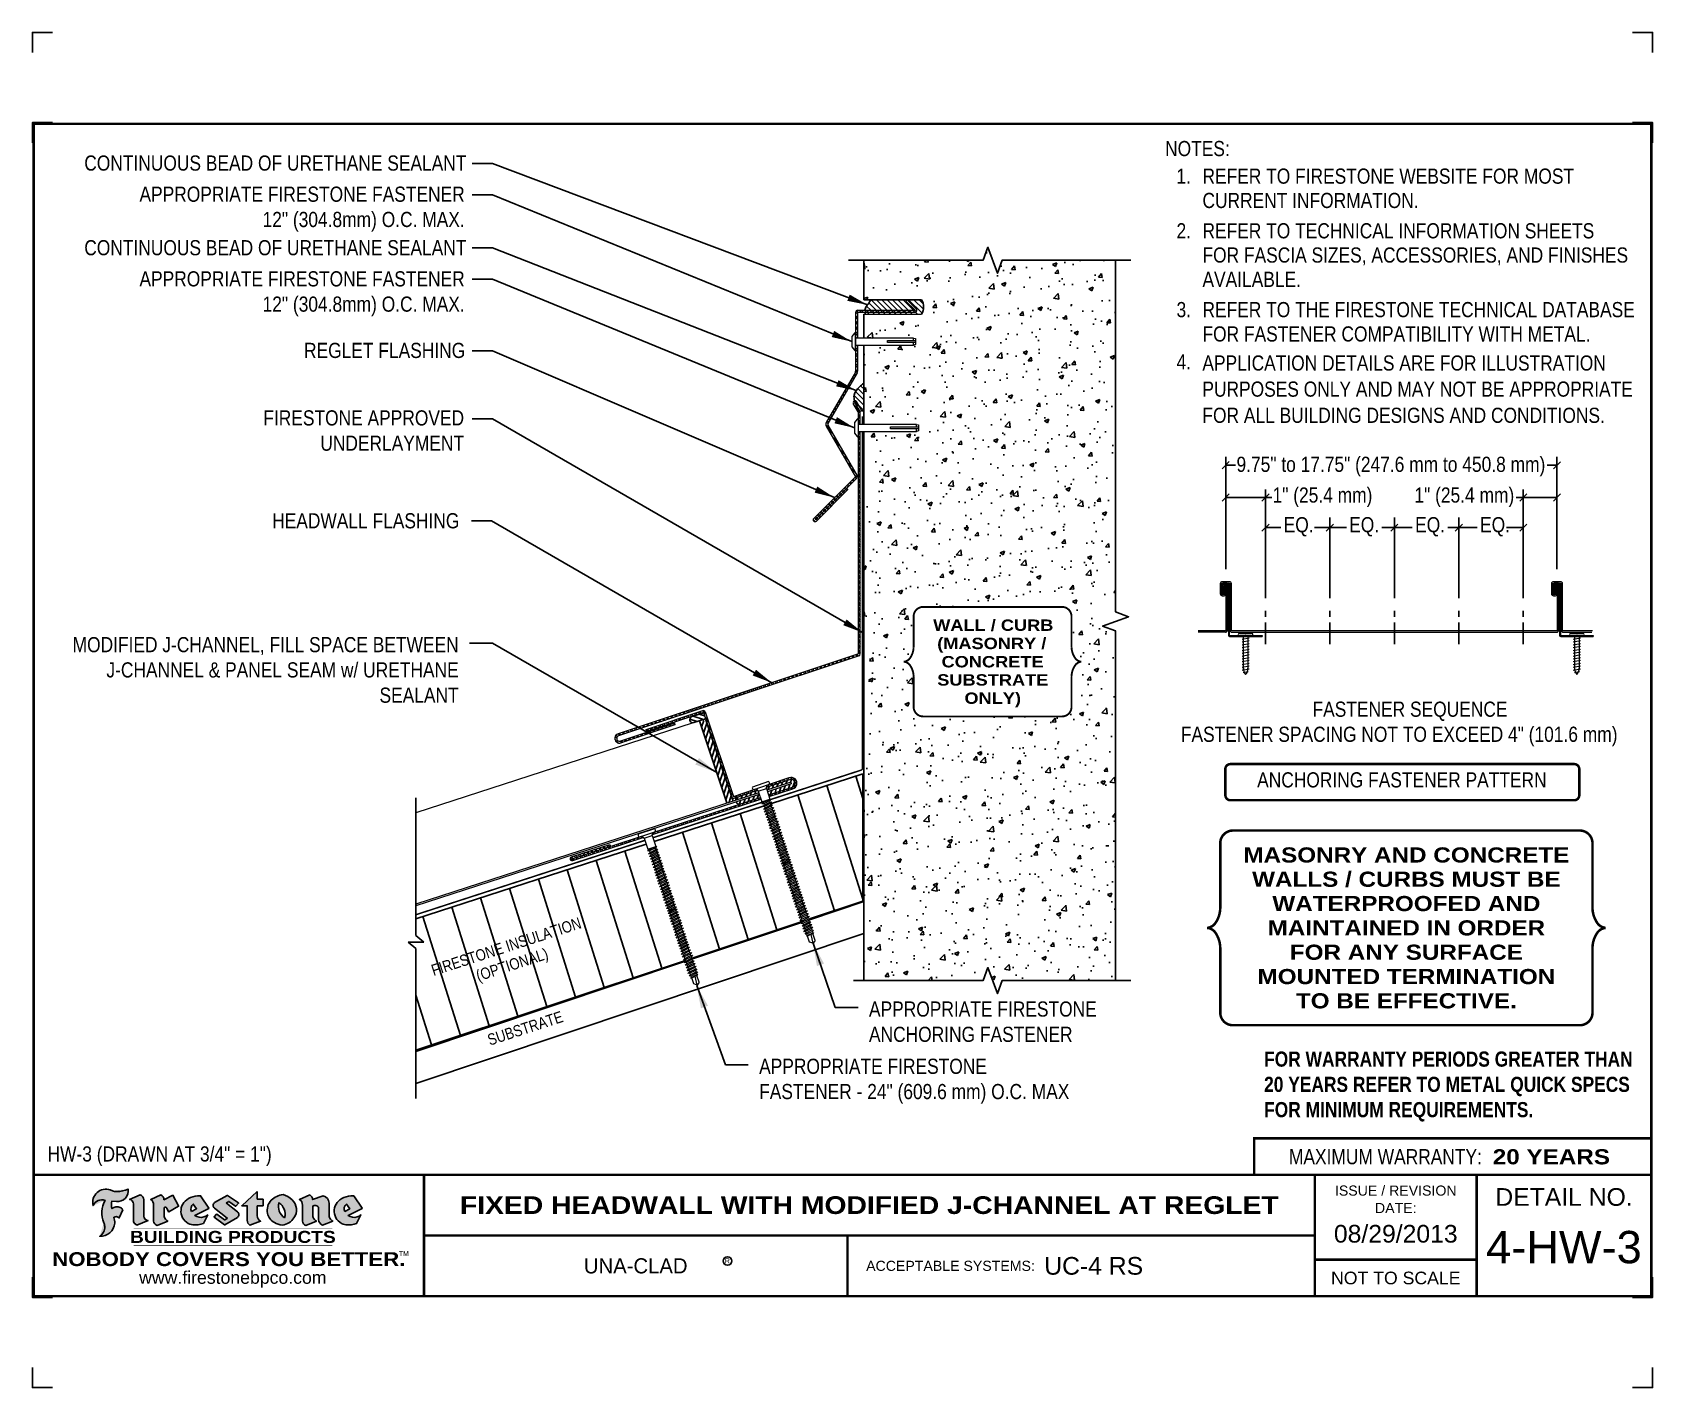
# Model space of a CAD drawing. Header units: inches. Extents: x 0 to 20, y 0 to 16.8.
import ezdxf
from ezdxf.enums import TextEntityAlignment as Align

# ---------------------------------------------------------------- set-up
doc = ezdxf.new("R2010")
doc.units = ezdxf.units.IN
doc.header["$MEASUREMENT"] = 0
doc.linetypes.add('HIDDEN', pattern=[0.375, 0.25, -0.125])
doc.layers.get('0').update_dxf_attribs({"linetype": 'CONTINUOUS'})
doc.layers.get('DEFPOINTS').update_dxf_attribs({"linetype": 'CONTINUOUS'})
doc.layers.add('FSBP-ACCESSORY-FIRESTONE', color=7, linetype='CONTINUOUS', lineweight=9)
doc.layers.add('FSBP-TRIMS', color=7, linetype='CONTINUOUS', lineweight=9)
for name, color, linetype in [('FSBP-ANNO-NOTE', 7, 'CONTINUOUS'), ('FSBP-INSULATION', 7, 'CONTINUOUS'), ('FSBP-MEMBRANE', 7, 'CONTINUOUS'), ('FSBP-SEALANTS', 1, 'CONTINUOUS'), ('FSBP-SUBSTRATE-GENERIC', 9, 'CONTINUOUS'), ('FSBP-TTLB', 7, 'CONTINUOUS'), ('FSBP-TTLB-BORDER', 7, 'CONTINUOUS'), ('FSBP-TTLB-TEXT', 7, 'CONTINUOUS'), ('FSBP-WALL-CURB', 9, 'CONTINUOUS')]:
    doc.layers.add(name, color=color, linetype=linetype)
doc.styles.add('ARIAL', font='arial.ttf')
doc.styles.add('ARIAL_BOLD', font='')
doc.styles.add('ARIAL_NAR', font='ARIALN.TTF')
doc.styles.add('BANKGOTHIC', font='bgothm.ttf')
doc.styles.add('FSBP_ARIAL_BOLD', font='')
doc.styles.add('FSBP_ARIAL_NAR', font='ARIALN.TTF')
doc.styles.add('TXT', font='simplex.shx')
doc.styles.get('ARIAL_BOLD').set_extended_font_data('Arial Black')
doc.styles.get('FSBP_ARIAL_BOLD').set_extended_font_data('Arial Black')
doc.dimstyles.get("Standard").update_dxf_attribs({"dimtxt": 0.18, "dimasz": 0.18, "dimexe": 0.18, "dimexo": 0.0625, "dimgap": 0.09, "dimtad": 0, "dimtih": 1, "dimtoh": 1, "dimdec": 4, "dimzin": 0, "dimdsep": 46, "dimtxsty": 'Standard', "dimcen": 0.09, "dimadec": 0, "dimazin": 0, "dimtfac": 1, "dimtdec": 4, "dimtofl": 0, "dimtmove": 0, "dimatfit": 3, "dimfxl": 0, "dimtolj": 1, "dimtzin": 0, "dimarcsym": 0})
doc.dimstyles.new('STANDARD$7', dxfattribs={"dimscale": 1.5, "dimtxt": 0.2, "dimasz": 0.1, "dimexe": 0.1, "dimexo": 0.125, "dimgap": 0.09, "dimtad": 0, "dimdec": 3, "dimzin": 4, "dimdsep": 46, "dimtxsty": 'TXT', "dimcen": 0.09, "dimadec": 0, "dimazin": 0, "dimtfac": 1, "dimtdec": 3, "dimtofl": 0, "dimtmove": 2, "dimatfit": 3, "dimfxl": 0, "dimtolj": 1, "dimtzin": 4, "dimarcsym": 0})
pattern_1 = [(135, (2.80015, -10.33357), (-0.03314563, -0.03314563), [])]
pattern_2 = [(135, (0.767353, 0), (-0.03314563, -0.03314563), []), (135, (0.743916, 1e-18), (-0.03314563, -0.03314563), [])]

msp = doc.modelspace()

# ---------------------------------------------------------------- texts
at = {"layer": 'DEFPOINTS', "style": 'FSBP_ARIAL_NAR'}
msp.add_text('HW-3 (DRAWN AT 3/4" = 1")', height=0.1875, dxfattribs=at).set_placement((0.187, 2.89), align=Align.MIDDLE_LEFT)
at = {"layer": 'FSBP-ANNO-NOTE', "style": 'FSBP_ARIAL_NAR'}
for s, p in [('NOTES:', (14.004, 15.325)), ('REFER TO FIRESTONE WEBSITE FOR MOST', (14.466, 14.984)), ('CURRENT INFORMATION.', (14.466, 14.683)), ('REFER TO TECHNICAL INFORMATION SHEETS', (14.466, 14.308)), ('FOR FASCIA SIZES, ACCESSORIES, AND FINISHES', (14.466, 14.008)), ('AVAILABLE.', (14.466, 13.707)), ('REFER TO THE FIRESTONE TECHNICAL DATABASE', (14.466, 13.333)), ('FOR FASTENER COMPATIBILITY WITH METAL.', (14.466, 13.032))]:
    msp.add_text(s, height=0.1875, dxfattribs=at).set_placement(p, align=Align.MIDDLE_LEFT)
at = {"layer": 'FSBP-ANNO-NOTE'}
for s, height, style, p in [('1.', 0.1875, 'FSBP_ARIAL_NAR', (14.234, 14.984)), ('2.', 0.1875, 'FSBP_ARIAL_NAR', (14.235, 14.308)), ('3.', 0.1875, 'FSBP_ARIAL_NAR', (14.235, 13.333)), ('4.', 0.1875, 'FSBP_ARIAL_NAR', (14.235, 12.686)), ('WALL / CURB', 0.14062, 'FSBP_ARIAL_BOLD', (11.88, 9.43)), ('(MASONRY /', 0.1406, 'FSBP_ARIAL_BOLD', (11.861, 9.204)), ('CONCRETE', 0.1406, 'FSBP_ARIAL_BOLD', (11.871, 8.978)), ('SUBSTRATE', 0.1406, 'FSBP_ARIAL_BOLD', (11.874, 8.753)), ('ONLY)', 0.1406, 'FSBP_ARIAL_BOLD', (11.873, 8.527)), ('MASONRY AND CONCRETE', 0.1875, 'FSBP_ARIAL_BOLD', (16.987, 6.588)), ('WALLS / CURBS MUST BE', 0.1875, 'FSBP_ARIAL_BOLD', (16.987, 6.288)), ('WATERPROOFED AND', 0.1875, 'FSBP_ARIAL_BOLD', (16.987, 5.987)), ('MAINTAINED IN ORDER', 0.1875, 'FSBP_ARIAL_BOLD', (16.987, 5.686)), ('FOR ANY SURFACE', 0.1875, 'FSBP_ARIAL_BOLD', (16.987, 5.385)), ('MOUNTED TERMINATION', 0.1875, 'FSBP_ARIAL_BOLD', (16.987, 5.084)), ('TO BE EFFECTIVE.', 0.1875, 'FSBP_ARIAL_BOLD', (16.987, 4.784))]:
    msp.add_text(s, height=height, dxfattribs=dict(at, style=style)).set_placement(p, align=Align.MIDDLE_CENTER)
at = {"layer": 'FSBP-ANNO-NOTE', "style": 'FSBP_ARIAL_NAR'}
for s, p in [('9.75" to 17.75" (247.6 mm to 450.8 mm)', (14.887, 11.326)), ('1" (25.4 mm)', (15.333, 10.946)), ('1" (25.4 mm)', (17.087, 10.946)), ('EQ.', (15.47, 10.579)), ('EQ.', (16.28, 10.579)), ('EQ.', (17.095, 10.579)), ('EQ.', (17.898, 10.579)), ('FASTENER SEQUENCE', (15.827, 8.297)), ('FASTENER SPACING NOT TO EXCEED 4" (101.6 mm)', (14.199, 7.987)), ('ANCHORING FASTENER PATTERN', (15.142, 7.423))]:
    msp.add_text(s, height=0.1875, dxfattribs=at).set_placement(p)
msp.add_text('SUBSTRATE', height=0.1406, rotation=18, dxfattribs=at).set_placement((6.093, 4.445), align=Align.MIDDLE_CENTER)
at = {"layer": 'FSBP-ANNO-NOTE', "char_height": 0.1875, "style": 'FSBP_ARIAL_NAR'}
for s, insert, attachment_point in [('CONTINUOUS BEAD OF URETHANE SEALANT\\P ', (5.366, 14.988), 6), ('APPROPRIATE FIRESTONE FASTENER\\P12" (304.8mm) O.C. MAX.', (5.345, 14.576), 6), ('CONTINUOUS BEAD OF URETHANE SEALANT\\P ', (5.366, 13.941), 6), ('APPROPRIATE FIRESTONE FASTENER\\P12" (304.8mm) O.C. MAX.', (5.345, 13.529), 6), ('REGLET FLASHING', (5.351, 12.827), 6), ('FIRESTONE APPROVED \\PUNDERLAYMENT', (5.337, 11.836), 6), ('HEADWALL FLASHING', (5.279, 10.72), 6), ('MODIFIED J-CHANNEL, FILL SPACE BETWEEN \\PJ-CHANNEL & PANEL SEAM w/ URETHANE \\PSEALANT', (5.27, 9.283), 3), ('APPROPRIATE FIRESTONE \\PANCHORING FASTENER', (10.343, 4.776), 1), ('APPROPRIATE FIRESTONE \\PFASTENER - 24" (609.6 mm) O.C. MAX', (8.985, 4.068), 1), ('{\\fArial Narrow|b1|i0|c0|p34;FOR WARRANTY PERIODS GREATER THAN\\P20 YEARS REFER TO METAL QUICK SPECS\\PFOR MINIMUM REQUIREMENTS.}', (15.228, 4.157), 1)]:
    msp.add_mtext(s, dxfattribs=dict(at, insert=insert, attachment_point=attachment_point))
at = {"layer": 'FSBP-ANNO-NOTE', "insert": (5.836, 5.522), "char_height": 0.14062, "width": 2.10727, "attachment_point": 2, "rotation": 18, "style": 'FSBP_ARIAL_NAR'}
msp.add_mtext('FIRESTONE INSULATION (OPTIONAL)', dxfattribs=at)
at = {"layer": 'FSBP-TRIMS', "style": 'FSBP_ARIAL_NAR'}
for s, p in [('APPLICATION DETAILS ARE FOR ILLUSTRATION', (14.465, 12.579)), ('PURPOSES ONLY AND MAY NOT BE APPROPRIATE', (14.465, 12.256)), ('FOR ALL BUILDING DESIGNS AND CONDITIONS.', (14.465, 11.932))]:
    msp.add_text(s, height=0.1875, dxfattribs=at).set_placement(p)

# ---------------------------------------------------------------- blocks, each defined once
blk = doc.blocks.new('A$C486F1324')
at = {"layer": 'FSBP-TTLB-TEXT'}
h = blk.add_hatch(color=1, dxfattribs=at)
edge = h.paths.add_edge_path()
edge.add_arc((1.053, 2.433), 0.132, 264.041, 370.3106)
edge.add_arc((1.043, 2.752), 0.327, 270.0506, 295.2346, ccw=False)
edge.add_arc((1.038, 2.564), 0.139, 249.3281, 272.0749, ccw=False)
edge.add_line((0.989, 2.434), (0.963, 2.446))
edge.add_arc((0.91, 2.291), 0.163, 70.8459, 194.3325)
edge.add_arc((0.86, 2.205), 0.118, 70.9695, 156.9641, ccw=False)
edge.add_arc((1.169, 2.162), 0.311, 150.3231, 203.2084)
edge.add_arc((0.772, 1.99), 0.122, 0.8849, 24.3467, ccw=False)
edge.add_arc((0.765, 1.983), 0.129, -58.3666, 3.6217, ccw=False)
edge.add_arc((0.841, 2.052), 0.178, 267.2205, 354.1382)
edge.add_arc((0.806, 2.03), 0.213, 0.9996, 21.005)
edge.add_arc((1.034, 2.064), 0.0514, 40.8212, 125.5273, ccw=False)
edge.add_line((1.073, 2.098), (1.118, 2.2))
edge.add_arc((1.056, 2.161), 0.0733, 32.3168, 66.3148)
edge.add_arc((1.048, 2.125), 0.11, 69.8179, 125.2547)
edge.add_arc((1.143, 2.262), 0.166, 164.157, 196.5811, ccw=False)
edge.add_line((0.984, 2.307), (1.039, 2.301))
h = blk.add_hatch(color=1, dxfattribs=at)
edge = h.paths.add_edge_path()
edge.add_line((2.779, 2.424), (2.779, 2.334))
edge.add_arc((2.781, 2.334), 0.00231, 180, 270)
edge.add_line((2.781, 2.332), (2.851, 2.332))
edge.add_arc((2.851, 2.329), 0.00231, 0, 90, ccw=False)
edge.add_line((2.853, 2.329), (2.853, 2.252))
edge.add_arc((2.851, 2.252), 0.00231, 270, 360, ccw=False)
edge.add_line((2.851, 2.249), (2.781, 2.249))
edge.add_arc((2.781, 2.247), 0.00231, 90, 180)
edge.add_line((2.779, 2.247), (2.779, 2.127))
edge.add_arc((2.852, 2.124), 0.0734, 177.0803, 245.325)
edge.add_line((2.822, 2.057), (2.69, 2.008))
edge.add_arc((2.724, 2.067), 0.0675, 177.0345, 239.6926, ccw=False)
edge.add_line((2.657, 2.07), (2.657, 2.247))
edge.add_arc((2.654, 2.247), 0.00231, 360, 450)
edge.add_line((2.654, 2.249), (2.588, 2.249))
edge.add_line((2.588, 2.249), (2.779, 2.424))
h = blk.add_hatch(color=1, dxfattribs=at)
edge = h.paths.add_edge_path()
edge.add_line((1.291, 2.008), (1.431, 2.065))
edge.add_arc((1.437, 2.122), 0.0573, 181.9718, 264.3185, ccw=False)
edge.add_line((1.379, 2.12), (1.379, 2.321))
edge.add_arc((1.31, 2.32), 0.0691, 0.0934, 72.4283)
edge.add_line((1.331, 2.386), (1.202, 2.328))
edge.add_arc((1.191, 2.272), 0.0573, -0.0174, 78.3221, ccw=False)
edge.add_line((1.248, 2.272), (1.248, 2.076))
edge.add_arc((1.321, 2.075), 0.0731, 179.4272, 245.3846)
h = blk.add_hatch(color=1, dxfattribs=at)
edge = h.paths.add_edge_path()
edge.add_line((1.808, 2.247), (1.738, 2.379))
edge.add_arc((1.736, 2.378), 0.00231, 27.872, 117.3767)
edge.add_line((1.735, 2.38), (1.626, 2.324))
edge.add_arc((1.563, 2.325), 0.0636, 359.1658, 425.8794)
edge.add_line((1.589, 2.383), (1.463, 2.326))
edge.add_arc((1.423, 2.26), 0.076, -3.4414, 59.0799, ccw=False)
edge.add_line((1.499, 2.256), (1.499, 2.058))
edge.add_arc((1.556, 2.063), 0.057, 184.1557, 255.3066)
edge.add_line((1.542, 2.007), (1.673, 2.06))
edge.add_arc((1.704, 2.129), 0.0752, 207.5161, 245.6492, ccw=False)
edge.add_arc((1.737, 2.139), 0.109, 179.4823, 204.5538, ccw=False)
edge.add_line((1.627, 2.14), (1.627, 2.218))
edge.add_arc((1.644, 2.217), 0.0169, 28.3562, 174.855, ccw=False)
edge.add_arc((1.643, 2.211), 0.0211, 22.2169, 40.1021, ccw=False)
edge.add_line((1.663, 2.219), (1.682, 2.176))
edge.add_arc((1.684, 2.177), 0.00231, 204.5451, 299.6324)
edge.add_line((1.686, 2.175), (1.807, 2.244))
edge.add_line((1.807, 2.244), (1.808, 2.247))
h = blk.add_hatch(color=1, dxfattribs=at)
h.paths.add_polyline_path([(2.079, 2.373, 0.025243), (2.041, 2.37, 0.121361), (1.917, 2.33, 0.615167), (1.948, 2.021, 0.053068), (1.984, 2.013, 0.115093), (2.115, 2.031), (2.167, 2.136, -0.087554), (2.12, 2.112, -0.265592), (2.008, 2.13), (2.181, 2.217, 0.451895), (2.182, 2.22)])
h.paths.add_polyline_path([(2.03, 2.212), (1.967, 2.179, -0.372053), (1.989, 2.27)], flags=16)
h = blk.add_hatch(color=1, dxfattribs=at)
edge = h.paths.add_edge_path()
edge.add_arc((2.276, 2.253), 0.0415, 123.2081, 232.2027, ccw=False)
edge.add_line((2.253, 2.288), (2.409, 2.377))
edge.add_arc((2.41, 2.375), 0.00231, 55.6464, 119.6543, ccw=False)
edge.add_line((2.412, 2.377), (2.547, 2.284))
edge.add_arc((2.546, 2.282), 0.00231, -42.7311, 54.4661, ccw=False)
edge.add_line((2.548, 2.28), (2.514, 2.244))
edge.add_arc((2.512, 2.245), 0.00231, 233.7527, 317.2689, ccw=False)
edge.add_line((2.511, 2.244), (2.429, 2.303))
edge.add_arc((2.428, 2.301), 0.00231, 53.7527, 124.4136)
edge.add_line((2.427, 2.303), (2.399, 2.284))
edge.add_arc((2.4, 2.282), 0.00231, 124.4136, 231.8459)
edge.add_line((2.398, 2.28), (2.536, 2.173))
edge.add_arc((2.51, 2.14), 0.0415, -55.2123, 51.8459, ccw=False)
edge.add_line((2.534, 2.106), (2.38, 2.013))
edge.add_arc((2.379, 2.015), 0.00231, 233.2956, 301.2087, ccw=False)
edge.add_line((2.377, 2.013), (2.247, 2.11))
edge.add_arc((2.248, 2.112), 0.00231, 135.5134, 233.218, ccw=False)
edge.add_line((2.247, 2.114), (2.278, 2.146))
edge.add_arc((2.28, 2.145), 0.00231, 53.0353, 135.5134, ccw=False)
edge.add_line((2.281, 2.146), (2.377, 2.074))
edge.add_arc((2.379, 2.076), 0.00231, 233.0353, 302.2363)
edge.add_line((2.38, 2.074), (2.41, 2.093))
edge.add_arc((2.409, 2.095), 0.00231, 302.2363, 412.2027)
edge.add_line((2.41, 2.097), (2.251, 2.22))
h = blk.add_hatch(color=1, dxfattribs=at)
edge = h.paths.add_edge_path(flags=16)
edge.add_arc((2.956, 2.146), 0.168, 344.5559, 417.014)
edge.add_arc((3.21, 2.242), 0.168, 164.5559, 237.014)
edge = h.paths.add_edge_path()
edge.add_arc((3.085, 2.191), 0.183, 136.0915, 191.2134)
edge.add_arc((3.081, 2.199), 0.18, 194.0167, 240.6664)
edge.add_arc((3.114, 2.246), 0.238, 239.2975, 264.289)
edge.add_arc((3.064, 2.212), 0.204, 277.1987, 326.5036)
edge.add_arc((3.093, 2.197), 0.171, 325.3769, 406.3828)
edge.add_arc((3.027, 2.141), 0.257, 44.2846, 73.829)
edge.add_arc((3.133, 2.132), 0.258, 97.5029, 134.1039)
h = blk.add_hatch(color=1, dxfattribs=at)
edge = h.paths.add_edge_path()
edge.add_line((3.338, 2.059), (3.338, 2.256))
edge.add_arc((3.262, 2.26), 0.076, 356.5586, 419.0799)
edge.add_line((3.301, 2.326), (3.428, 2.383))
edge.add_arc((3.402, 2.325), 0.0636, 0.3963, 65.8794, ccw=False)
edge.add_line((3.465, 2.325), (3.596, 2.371))
edge.add_arc((3.571, 2.278), 0.0969, 2.367, 75.1862, ccw=False)
edge.add_line((3.668, 2.282), (3.668, 2.142))
edge.add_arc((3.778, 2.139), 0.109, 178.3666, 204.5538)
edge.add_arc((3.745, 2.129), 0.0752, 207.5161, 245.2241)
edge.add_line((3.713, 2.06), (3.588, 2.01))
edge.add_arc((3.611, 2.078), 0.0718, 180.3329, 251.5102, ccw=False)
edge.add_line((3.539, 2.078), (3.539, 2.216))
edge.add_arc((3.502, 2.216), 0.0373, 359.3451, 449.05)
edge.add_arc((3.498, 2.189), 0.0645, 86.294, 119.8211)
edge.add_line((3.466, 2.245), (3.466, 2.14))
edge.add_arc((3.576, 2.139), 0.109, 179.4823, 204.5538)
edge.add_arc((3.543, 2.129), 0.0752, 207.5161, 245.6492)
edge.add_line((3.512, 2.06), (3.381, 2.007))
edge.add_arc((3.395, 2.063), 0.0569, 183.9299, 255.3185, ccw=False)
h = blk.add_hatch(color=1, dxfattribs=at)
h.paths.add_polyline_path([(3.973, 2.373, 0.025243), (3.935, 2.37, 0.108564), (3.824, 2.337, 0.64259), (3.843, 2.021, 0.053068), (3.878, 2.013, 0.115093), (4.009, 2.031), (4.061, 2.136, -0.087554), (4.014, 2.112, -0.265592), (3.903, 2.13), (4.075, 2.217, 0.451895), (4.076, 2.22)])
h.paths.add_polyline_path([(3.924, 2.212), (3.861, 2.179, -0.372053), (3.883, 2.27)], flags=16)
blk.add_circle((8.593, 1.566), 0.0527)
at = {"layer": 'DEFPOINTS', "linetype": 'Continuous', "ltscale": 1.75}
for points in [[(0, 16.512), (0, 16.762), (0.25, 16.762)], [(20.031, 16.512), (20.031, 16.762), (19.781, 16.762)], [(0, 0.25), (0, 0), (0.25, 0)], [(20.031, 0.25), (20.031, 0), (19.781, 0)]]:
    blk.add_lwpolyline(points, dxfattribs=at)
at = {"layer": 'DEFPOINTS', "color": 1}
for points in [[(0.25, 15.646), (0, 15.646), (0, 15.396)], [(20.031, 15.396), (20.031, 15.646), (19.781, 15.646)], [(0.25, 1.115), (0, 1.115), (0, 1.365)], [(20.031, 1.365), (20.031, 1.115), (19.781, 1.115)]]:
    blk.add_lwpolyline(points, dxfattribs=at)
at = {"layer": 'FSBP-TTLB', "const_width": 0.0312}
blk.add_lwpolyline([(15.106, 2.631), (20.016, 2.631), (20.016, 3.082), (15.106, 3.082)], close=True, dxfattribs=at)
for points in [[(0.016, 2.631), (0.016, 1.131), (20.016, 1.131), (20.016, 2.631), (0.016, 2.631)], [(4.841, 2.631), (4.841, 1.881)], [(15.856, 2.631), (15.856, 1.131)], [(17.857, 2.631), (17.857, 1.131)], [(20.016, 2.631), (20.016, 1.131)], [(4.841, 1.881), (15.856, 1.881)], [(4.841, 1.881), (4.841, 1.131)], [(15.856, 1.582), (17.857, 1.582)]]:
    blk.add_lwpolyline(points, dxfattribs=at)
at = {"layer": 'FSBP-TTLB-BORDER', "const_width": 0.0312}
blk.add_lwpolyline([(20.016, 2.631), (20.016, 15.631), (0.016, 15.631), (0.016, 2.631)], dxfattribs=at)
at = {"layer": 'FSBP-TTLB-TEXT', "color": 1}
blk.add_line((0.751, 2.251), (0.751, 2.251), dxfattribs=at)
for points in [[(1.039, 2.301, 0.500051), (1.183, 2.456, -0.11033), (1.043, 2.425, -0.099579), (0.989, 2.434), (0.963, 2.446, 0.597816), (0.751, 2.251, -0.393883), (0.899, 2.316, 0.234941), (0.883, 2.04, -0.10273), (0.894, 1.991, -0.277269), (0.833, 1.873, 0.398543), (1.019, 2.033, 0.087512), (1.005, 2.106, -0.387403), (1.073, 2.098), (1.118, 2.2, 0.149442), (1.086, 2.228, 0.24672), (0.984, 2.215, -0.142429), (0.984, 2.307), (1.039, 2.301)], [(2.779, 2.424), (2.779, 2.334, 0.414214), (2.781, 2.332), (2.851, 2.332, -0.414214), (2.853, 2.329), (2.853, 2.252, -0.414214), (2.851, 2.249), (2.781, 2.249, 0.414214), (2.779, 2.247), (2.779, 2.127, 0.306899), (2.822, 2.057), (2.69, 2.008, -0.280419), (2.657, 2.07), (2.657, 2.247, 0.414214), (2.654, 2.249), (2.588, 2.249), (2.779, 2.424)], [(2.182, 2.22), (2.079, 2.373, 0.025243), (2.041, 2.37, 0.108564), (1.929, 2.337, 0.64259), (1.948, 2.021, 0.053068), (1.984, 2.013, 0.115093), (2.115, 2.031), (2.167, 2.136, -0.087554), (2.12, 2.112, -0.265592), (2.008, 2.13), (2.181, 2.217)], [(4.076, 2.22), (3.973, 2.373, 0.025243), (3.935, 2.37, 0.108564), (3.824, 2.337, 0.64259), (3.843, 2.021, 0.053068), (3.878, 2.013, 0.115093), (4.009, 2.031), (4.061, 2.136, -0.087554), (4.014, 2.112, -0.265592), (3.903, 2.13), (4.075, 2.217)], [(4.075, 2.217, 0.451895), (4.076, 2.22, 0.451895)]]:
    blk.add_lwpolyline(points, format="xyb", dxfattribs=at)
for points in [[(1.291, 2.008), (1.431, 2.065, -0.37561), (1.379, 2.12), (1.379, 2.321, 0.326536), (1.331, 2.386), (1.202, 2.328, -0.355786), (1.248, 2.272), (1.248, 2.076, 0.296011)], [(1.808, 2.247), (1.738, 2.379, 0.411684), (1.735, 2.38), (1.626, 2.324, 0.299603), (1.589, 2.383), (1.463, 2.326, -0.279776), (1.499, 2.256), (1.499, 2.058, 0.320829), (1.542, 2.007), (1.673, 2.06, -0.16794), (1.637, 2.094, -0.109833), (1.627, 2.14), (1.627, 2.218, -0.743335), (1.659, 2.225, -0.078198), (1.663, 2.219), (1.682, 2.176, 0.440465), (1.686, 2.175), (1.807, 2.244)], [(1.967, 2.179), (2.03, 2.212), (1.989, 2.27, 0.372053)], [(2.251, 2.22, -0.515004), (2.253, 2.288), (2.409, 2.377, -0.286782), (2.412, 2.377), (2.547, 2.284, -0.451503), (2.548, 2.28), (2.514, 2.244, -0.381444), (2.511, 2.244), (2.429, 2.303, 0.318472), (2.427, 2.303), (2.399, 2.284, 0.506409), (2.398, 2.28), (2.536, 2.173, -0.50436), (2.534, 2.106), (2.38, 2.013, -0.305316), (2.377, 2.013), (2.247, 2.11, -0.45417), (2.247, 2.114), (2.278, 2.146, -0.376264), (2.281, 2.146), (2.377, 2.074, 0.31147), (2.38, 2.074), (2.41, 2.093, 0.520381), (2.41, 2.097)], [(2.953, 2.318, 0.245263), (2.906, 2.155, 0.206406), (2.992, 2.042, 0.10948), (3.09, 2.01, 0.218515), (3.234, 2.099, 0.368949), (3.212, 2.321, 0.129631), (3.099, 2.388, 0.161074)], [(3.118, 2.101, 0.327131), (3.048, 2.287, 0.327131)], [(3.338, 2.059), (3.338, 2.256, 0.279776), (3.301, 2.326), (3.428, 2.383, -0.293762), (3.465, 2.325), (3.596, 2.371, -0.328876), (3.668, 2.282), (3.668, 2.142, 0.114763), (3.678, 2.094, 0.166033), (3.713, 2.06), (3.588, 2.01, -0.320956), (3.539, 2.078), (3.539, 2.216, 0.412706), (3.503, 2.253, 0.147342), (3.466, 2.245), (3.466, 2.14, 0.109833), (3.476, 2.094, 0.16794), (3.512, 2.06), (3.381, 2.007, -0.321973), (3.338, 2.059, 29.147628)], [(3.861, 2.179), (3.924, 2.212), (3.883, 2.27, 0.372053)]]:
    blk.add_lwpolyline(points, format="xyb", close=True, dxfattribs=at)
at = {"layer": 'FSBP-TTLB-TEXT'}
for points, const_width in [([(1.25, 1.972), (3.707, 1.972)], 0.00781), ([(10.077, 1.881), (10.077, 1.131)], 0.0312), ([(1.25, 1.755), (3.707, 1.755)], 0.00781)]:
    blk.add_lwpolyline(points, dxfattribs=dict(at, const_width=const_width))
at = {"layer": 'FSBP-TTLB-TEXT', "color": 1}
for centre, start, end in [((1.806, 2.246), 299.6324, 27.872), ((2.18, 2.219), 296.7305, 34.0023)]:
    blk.add_arc(centre, 0.00231, start, end, dxfattribs=at)
at = {"layer": 'FSBP-TTLB-TEXT', "style": 'ARIAL_NAR'}
blk.add_text('MAXIMUM WARRANTY:', height=0.1875, dxfattribs=at).set_placement((17.921, 2.856), align=Align.MIDDLE_RIGHT)
at = {"layer": 'FSBP-TTLB-TEXT'}
for s, height, style, p in [('ISSUE / REVISION', 0.125, 'ARIAL', (16.856, 2.437)), ('DETAIL NO.', 0.2188, 'ARIAL', (18.936, 2.358)), ('DATE:', 0.125, 'ARIAL', (16.856, 2.221)), ('www.firestonebpco.com', 0.15625, 'ARIAL', (2.478, 1.362)), ('UNA-CLAD', 0.1875, 'BANKGOTHIC', (7.459, 1.506)), ('R', 0.0625, 'BANKGOTHIC', (8.592, 1.568)), ('NOT TO SCALE', 0.15625, 'ARIAL', (16.856, 1.356))]:
    blk.add_text(s, height=height, dxfattribs=dict(at, style=style)).set_placement(p, align=Align.MIDDLE_CENTER)
at = {"layer": 'FSBP-TTLB-TEXT', "lineweight": 18, "style": 'ARIAL_BOLD'}
blk.add_text('BUILDING PRODUCTS', height=0.14844, dxfattribs=at).set_placement((2.478, 1.864), align=Align.MIDDLE_CENTER)
at = {"layer": 'FSBP-TTLB-TEXT', "color": 1}
for s, height, style, p in [('NOBODY COVERS YOU BETTER.', 0.17188, 'ARIAL_BOLD', (2.428, 1.589)), ('TM', 0.0625, 'BANKGOTHIC', (4.592, 1.658))]:
    blk.add_text(s, height=height, dxfattribs=dict(at, style=style)).set_placement(p, align=Align.MIDDLE_CENTER)
at = {"layer": 'FSBP-TTLB-TEXT', "style": 'ARIAL'}
blk.add_text('ACCEPTABLE SYSTEMS:', height=0.125, dxfattribs=at).set_placement((10.308, 1.506), align=Align.MIDDLE_LEFT)
at = {"layer": 'FSBP-TTLB-TEXT'}
for tag, height, style, p in [('MAXIMUM_WARRANTY', 0.188, 'ARIAL_BOLD', (18.055, 2.855)), ('ACCPT_SYSTEMS', 0.219, 'ARIAL', (12.51, 1.506))]:
    blk.add_attdef(tag, text='', height=height, dxfattribs=dict(at, style=style)).set_placement(p, align=Align.MIDDLE_LEFT)
for tag, height, style, p in [('DETAIL_DESCP_LINE_1', 0.219, 'ARIAL_BOLD', (10.347, 2.257)), ('ISSUE_REV_DATE', 0.219, 'ARIAL', (16.856, 1.903)), ('DETAIL_NUMBER', 0.438, 'ARIAL', (18.935, 1.738))]:
    blk.add_attdef(tag, text='', height=height, dxfattribs=dict(at, style=style)).set_placement(p, align=Align.MIDDLE_CENTER)

# ---------------------------------------------------------------- hatches: boundary and pattern name
at = {"layer": 'FSBP-ACCESSORY-FIRESTONE'}
for points in [[(14.786, 9.306, 0.414214), (14.801, 9.291), (14.838, 9.291), (14.838, 9.301), (14.796, 9.301), (14.796, 9.369), (14.786, 9.369)], [(18.881, 9.306, 0.414214), (18.896, 9.291), (18.933, 9.291), (18.933, 9.301), (18.891, 9.301), (18.891, 9.369), (18.881, 9.369)]]:
    msp.add_hatch(color=256, dxfattribs=at).paths.add_polyline_path(points)
at = {"layer": 'FSBP-INSULATION'}
h = msp.add_hatch(dxfattribs=at)
h.set_pattern_fill('ANSI31', color=256, scale=3, angle=62.5, style=0)
h.set_pattern_definition([(107.5, (0.76735, 0), (-0.357644, -0.112765), [])])
h.paths.add_polyline_path([(8.074, 5.284), (8.071, 5.292), (8.049, 5.291), (8.066, 5.309), (8.06, 5.326), (8.037, 5.324), (8.054, 5.343), (8.049, 5.36), (8.026, 5.358), (8.043, 5.376), (8.037, 5.393), (8.015, 5.392), (8.032, 5.41), (8.026, 5.427), (8.003, 5.425), (8.021, 5.444), (8.015, 5.46), (7.993, 5.458), (8.01, 5.476), (8.004, 5.493), (7.981, 5.492), (7.998, 5.51), (7.993, 5.527), (7.97, 5.525), (7.988, 5.545), (7.982, 5.561), (7.96, 5.56), (7.977, 5.578), (7.971, 5.595), (7.948, 5.593), (7.965, 5.612), (7.96, 5.628), (7.937, 5.627), (7.954, 5.645), (7.948, 5.662), (7.926, 5.661), (7.944, 5.68), (7.938, 5.696), (7.916, 5.695), (7.933, 5.713), (7.927, 5.73), (7.905, 5.729), (7.922, 5.747), (7.916, 5.764), (7.893, 5.762), (7.91, 5.781), (7.905, 5.797), (7.882, 5.796), (7.899, 5.814), (7.893, 5.831), (7.871, 5.83), (7.888, 5.848), (7.882, 5.865), (7.859, 5.863), (7.878, 5.883), (7.874, 5.893), (7.851, 5.892), (7.869, 5.911), (7.863, 5.926), (7.841, 5.925), (7.858, 5.943), (7.852, 5.96), (7.829, 5.958), (7.846, 5.977), (7.841, 5.993), (7.818, 5.992), (7.836, 6.011), (7.83, 6.028), (7.808, 6.026), (7.825, 6.044), (7.819, 6.061), (7.796, 6.06), (7.814, 6.079), (7.808, 6.094), (7.786, 6.093), (7.803, 6.112), (7.797, 6.128), (7.775, 6.127), (7.792, 6.145), (7.786, 6.162), (7.764, 6.16), (7.781, 6.179), (7.775, 6.196), (7.752, 6.194), (7.769, 6.212), (7.764, 6.229), (7.741, 6.228), (7.759, 6.247), (7.753, 6.265), (7.73, 6.264), (7.747, 6.282), (7.742, 6.299), (7.719, 6.298), (7.736, 6.316), (7.73, 6.333), (7.708, 6.331), (7.725, 6.35), (7.72, 6.367), (7.697, 6.365), (7.714, 6.384), (7.709, 6.401), (7.686, 6.399), (7.703, 6.418), (7.697, 6.434), (7.675, 6.433), (7.692, 6.452), (7.687, 6.469), (7.664, 6.467), (7.681, 6.485), (7.675, 6.502), (7.653, 6.501), (7.67, 6.519), (7.664, 6.536), (7.641, 6.534), (7.658, 6.553), (7.653, 6.57), (7.63, 6.568), (7.647, 6.586), (7.641, 6.603), (7.619, 6.602), (7.636, 6.62), (7.63, 6.637), (7.607, 6.635), (7.624, 6.654), (7.608, 6.66), (7.588, 6.722), (4.742, 5.798), (4.742, 5.592), (4.839, 5.511), (4.667, 5.511), (4.66, 5.498), (4.742, 5.43), (4.742, 4.173)])
h.paths.add_polyline_path([(9.519, 5.766), (9.515, 5.775), (9.493, 5.774), (9.51, 5.792), (9.504, 5.809), (9.481, 5.808), (9.498, 5.826), (9.493, 5.843), (9.47, 5.841), (9.487, 5.86), (9.481, 5.877), (9.459, 5.875), (9.476, 5.893), (9.47, 5.91), (9.447, 5.909), (9.465, 5.927), (9.459, 5.944), (9.436, 5.942), (9.453, 5.961), (9.448, 5.978), (9.425, 5.976), (9.442, 5.994), (9.436, 6.011), (9.414, 6.01), (9.431, 6.028), (9.426, 6.044), (9.403, 6.042), (9.42, 6.061), (9.414, 6.078), (9.392, 6.076), (9.409, 6.094), (9.403, 6.111), (9.38, 6.11), (9.398, 6.129), (9.393, 6.145), (9.37, 6.144), (9.387, 6.162), (9.381, 6.179), (9.359, 6.177), (9.376, 6.196), (9.37, 6.213), (9.347, 6.211), (9.364, 6.229), (9.359, 6.246), (9.336, 6.245), (9.354, 6.264), (9.349, 6.281), (9.326, 6.279), (9.343, 6.298), (9.338, 6.314), (9.315, 6.313), (9.332, 6.331), (9.326, 6.348), (9.304, 6.346), (9.321, 6.365), (9.315, 6.382), (9.292, 6.38), (9.309, 6.399), (9.304, 6.415), (9.281, 6.414), (9.298, 6.432), (9.292, 6.449), (9.27, 6.448), (9.288, 6.467), (9.284, 6.478), (9.262, 6.476), (9.279, 6.495), (9.274, 6.51), (9.251, 6.509), (9.268, 6.527), (9.263, 6.544), (9.24, 6.543), (9.257, 6.561), (9.251, 6.578), (9.229, 6.576), (9.246, 6.595), (9.241, 6.612), (9.218, 6.61), (9.235, 6.629), (9.23, 6.645), (9.207, 6.644), (9.224, 6.663), (9.219, 6.679), (9.196, 6.677), (9.214, 6.696), (9.208, 6.713), (9.185, 6.711), (9.202, 6.729), (9.197, 6.746), (9.174, 6.745), (9.191, 6.763), (9.185, 6.78), (9.163, 6.778), (9.18, 6.797), (9.174, 6.814), (9.151, 6.812), (9.169, 6.831), (9.163, 6.85), (9.141, 6.848), (9.158, 6.867), (9.152, 6.884), (9.13, 6.882), (9.147, 6.9), (9.141, 6.917), (9.118, 6.916), (9.136, 6.935), (9.13, 6.951), (9.108, 6.95), (9.125, 6.968), (9.119, 6.985), (9.097, 6.984), (9.114, 7.002), (9.108, 7.019), (9.085, 7.017), (9.103, 7.036), (9.097, 7.053), (9.075, 7.051), (9.092, 7.07), (9.086, 7.087), (9.063, 7.085), (9.08, 7.103), (9.075, 7.12), (9.052, 7.119), (9.069, 7.137), (9.063, 7.154), (9.041, 7.152), (9.058, 7.171), (9.052, 7.188), (9.012, 7.185), (7.688, 6.755), (7.709, 6.691), (7.719, 6.691), (7.701, 6.673), (7.707, 6.656), (7.73, 6.658), (7.713, 6.639), (7.718, 6.622), (7.741, 6.624), (7.724, 6.606), (7.73, 6.589), (7.752, 6.59), (7.735, 6.572), (7.741, 6.555), (7.764, 6.557), (7.747, 6.538), (7.752, 6.521), (7.775, 6.523), (7.757, 6.504), (7.763, 6.487), (7.786, 6.489), (7.769, 6.47), (7.774, 6.453), (7.797, 6.455), (7.78, 6.436), (7.785, 6.42), (7.808, 6.421), (7.791, 6.402), (7.796, 6.386), (7.819, 6.387), (7.802, 6.369), (7.808, 6.352), (7.83, 6.353), (7.813, 6.335), (7.819, 6.318), (7.841, 6.32), (7.823, 6.3), (7.829, 6.282), (7.852, 6.284), (7.835, 6.265), (7.841, 6.248), (7.863, 6.25), (7.846, 6.232), (7.852, 6.215), (7.875, 6.216), (7.858, 6.198), (7.863, 6.181), (7.886, 6.183), (7.869, 6.164), (7.874, 6.147), (7.897, 6.149), (7.879, 6.13), (7.885, 6.114), (7.907, 6.115), (7.89, 6.097), (7.896, 6.08), (7.919, 6.082), (7.901, 6.063), (7.907, 6.046), (7.929, 6.048), (7.912, 6.029), (7.918, 6.013), (7.94, 6.014), (7.923, 5.996), (7.929, 5.979), (7.952, 5.98), (7.935, 5.962), (7.94, 5.946), (7.962, 5.948), (7.944, 5.928), (7.948, 5.918), (7.97, 5.919), (7.953, 5.901), (7.959, 5.884), (7.982, 5.885), (7.965, 5.867), (7.97, 5.85), (7.993, 5.852), (7.976, 5.833), (7.982, 5.817), (8.004, 5.818), (7.987, 5.8), (7.993, 5.783), (8.016, 5.784), (7.998, 5.766), (8.004, 5.749), (8.027, 5.751), (8.009, 5.731), (8.014, 5.715), (8.037, 5.716), (8.02, 5.698), (8.025, 5.681), (8.048, 5.683), (8.031, 5.664), (8.037, 5.647), (8.059, 5.649), (8.042, 5.631), (8.048, 5.614), (8.071, 5.615), (8.053, 5.596), (8.058, 5.58), (8.081, 5.581), (8.064, 5.563), (8.07, 5.546), (8.092, 5.548), (8.075, 5.529), (8.081, 5.512), (8.104, 5.514), (8.087, 5.495), (8.092, 5.48), (8.114, 5.481), (8.097, 5.463), (8.103, 5.446), (8.126, 5.448), (8.109, 5.429), (8.114, 5.412), (8.137, 5.414), (8.12, 5.396), (8.126, 5.379), (8.148, 5.38), (8.131, 5.362), (8.137, 5.345), (8.16, 5.347), (8.143, 5.328), (8.148, 5.311), (8.158, 5.312)])
h.paths.add_polyline_path([(10.266, 7.198), (10.266, 7.593), (9.124, 7.221), (9.129, 7.207), (9.152, 7.208), (9.135, 7.19), (9.14, 7.173), (9.163, 7.174), (9.146, 7.156), (9.152, 7.139), (9.174, 7.141), (9.157, 7.122), (9.163, 7.106), (9.186, 7.107), (9.168, 7.088), (9.174, 7.071), (9.196, 7.073), (9.179, 7.055), (9.185, 7.038), (9.208, 7.039), (9.19, 7.021), (9.196, 7.004), (9.219, 7.005), (9.201, 6.986), (9.207, 6.97), (9.23, 6.971), (9.212, 6.953), (9.218, 6.936), (9.241, 6.938), (9.224, 6.919), (9.229, 6.902), (9.252, 6.904), (9.234, 6.884), (9.24, 6.866), (9.263, 6.868), (9.246, 6.849), (9.251, 6.833), (9.274, 6.834), (9.257, 6.816), (9.262, 6.799), (9.285, 6.8), (9.268, 6.782), (9.274, 6.765), (9.296, 6.767), (9.279, 6.748), (9.285, 6.731), (9.307, 6.733), (9.29, 6.714), (9.295, 6.698), (9.318, 6.7), (9.301, 6.681), (9.307, 6.665), (9.329, 6.666), (9.311, 6.647), (9.317, 6.63), (9.34, 6.632), (9.323, 6.614), (9.328, 6.597), (9.351, 6.598), (9.334, 6.58), (9.34, 6.563), (9.362, 6.565), (9.345, 6.546), (9.35, 6.53), (9.373, 6.532), (9.355, 6.512), (9.358, 6.502), (9.381, 6.503), (9.364, 6.485), (9.37, 6.468), (9.392, 6.47), (9.375, 6.451), (9.381, 6.434), (9.403, 6.436), (9.386, 6.418), (9.392, 6.401), (9.415, 6.402), (9.398, 6.384), (9.403, 6.367), (9.426, 6.369), (9.409, 6.35), (9.414, 6.333), (9.437, 6.335), (9.419, 6.315), (9.425, 6.299), (9.447, 6.301), (9.43, 6.282), (9.436, 6.265), (9.458, 6.267), (9.441, 6.248), (9.447, 6.232), (9.47, 6.233), (9.453, 6.215), (9.458, 6.198), (9.481, 6.2), (9.463, 6.18), (9.469, 6.164), (9.492, 6.165), (9.474, 6.147), (9.48, 6.13), (9.503, 6.132), (9.486, 6.113), (9.491, 6.097), (9.514, 6.098), (9.497, 6.079), (9.502, 6.064), (9.525, 6.065), (9.508, 6.047), (9.513, 6.03), (9.536, 6.032), (9.519, 6.013), (9.525, 5.997), (9.547, 5.998), (9.53, 5.98), (9.536, 5.963), (9.559, 5.964), (9.542, 5.946), (9.547, 5.929), (9.57, 5.931), (9.553, 5.912), (9.558, 5.896), (9.581, 5.897), (9.564, 5.879), (9.57, 5.862), (9.592, 5.863), (9.575, 5.845), (9.581, 5.828), (9.604, 5.83), (9.587, 5.811), (9.592, 5.795), (9.609, 5.796), (10.266, 6.015)])
h.paths.add_polyline_path([(5.024, 4.778), (6.93, 5.397), (6.766, 5.901), (4.86, 5.282)], flags=24)
at = {"layer": 'FSBP-SEALANTS'}
h = msp.add_hatch(dxfattribs=at)
h.set_pattern_fill('ANSI31', color=256, scale=0.375, angle=90, style=0)
h.set_pattern_definition(pattern_1)
edge = h.paths.add_edge_path(flags=17)
edge.add_line((10.799, 13.438), (10.815, 13.454))
edge.add_line((10.815, 13.454), (10.367, 13.454))
edge.add_spline(control_points=[(10.367, 13.454), (10.355, 13.436), (10.334, 13.402), (10.299, 13.362), (10.294, 13.334), (10.293, 13.325)], knot_values=[0.060915, 0.060915, 0.060915, 0.060915, 0.144903, 0.226367, 0.261731, 0.261731, 0.261731, 0.261731], degree=3, periodic=0)
edge.add_line((10.293, 13.325), (10.912, 13.325))
edge.add_line((10.912, 13.325), (10.799, 13.438))
edge = h.paths.add_edge_path()
edge.add_line((10.994, 13.454), (10.816, 13.454))
edge.add_line((10.816, 13.454), (10.928, 13.342))
edge.add_arc((10.912, 13.325), 0.0234, -90, 45, ccw=False)
edge.add_line((10.912, 13.302), (10.293, 13.302))
edge.add_spline(control_points=[(10.293, 13.302), (10.294, 13.294), (10.294, 13.286), (10.295, 13.278)], knot_values=[0, 0, 0, 0, 0.030058, 0.030058, 0.030058, 0.030058], degree=3, periodic=0)
edge.add_line((10.295, 13.278), (10.994, 13.278))
edge.add_arc((10.846, 13.366), 0.172, 329.3596, 390.6404)
h = msp.add_hatch(dxfattribs=at)
h.set_pattern_fill('ANSI31', color=256, scale=0.375, angle=90, style=0)
h.set_pattern_definition(pattern_1)
edge = h.paths.add_edge_path()
edge.add_spline(control_points=[(10.278, 12.422), (10.26, 12.408), (10.211, 12.367), (10.148, 12.293), (10.159, 12.23), (10.165, 12.206)], knot_values=[0.025381, 0.025381, 0.025381, 0.025381, 0.11521, 0.278139, 0.370421, 0.370421, 0.370421, 0.370421], degree=3, periodic=0)
edge.add_arc((10.17, 12.183), 0.0234, 30, 101.2474, ccw=False)
edge.add_line((10.19, 12.195), (10.254, 12.083))
edge.add_line((10.254, 12.083), (10.278, 12.083))
edge.add_line((10.278, 12.083), (10.278, 12.422))
h = msp.add_hatch(dxfattribs=at)
h.set_pattern_fill('ANSI31', color=256, scale=0.375, angle=153, style=0)
h.set_pattern_definition([(342, (16.459247, -0.00853), (-0.01448517, -0.04458077), [])])
h.paths.add_polyline_path([(8.154, 8.299), (8.298, 8.346), (8.322, 8.271), (8.178, 8.225, -1)])
h = msp.add_hatch(dxfattribs=at)
h.set_pattern_fill('ANSI31', color=256, scale=0.375, angle=63, style=0)
h.set_pattern_definition([(72, (16.183105, -0.102633), (0.04458077, -0.01448517), [])])
h.paths.add_polyline_path([(8.663, 7.255), (8.587, 7.231), (8.251, 8.235), (8.326, 8.26)])
h = msp.add_hatch(dxfattribs=at)
h.set_pattern_fill('ANSI31', color=256, scale=0.375, angle=63, style=0)
h.set_pattern_definition([(72, (16.28122, -0.068095), (0.04458077, -0.01448517), [])])
h.paths.add_polyline_path([(8.964, 7.388), (8.973, 7.379), (8.98, 7.358), (8.696, 7.266, -0.287117), (8.724, 7.307)])
h.paths.add_polyline_path([(9.075, 7.425), (9.365, 7.522, -0.998041), (9.396, 7.427), (9.1, 7.33), (9.087, 7.37), (9.383, 7.466), (9.376, 7.487), (9.08, 7.391), (9.073, 7.411)])
h.paths.add_polyline_path([(8.987, 7.337), (8.999, 7.298), (8.754, 7.218, -0.358528), (8.7, 7.244)])
at = {"layer": 'FSBP-TRIMS'}
h = msp.add_hatch(dxfattribs=at)
h.set_pattern_fill('STEEL', color=256, scale=0.375, angle=90, style=0)
h.set_pattern_definition([(135, (0.767353, 0), (-0.03314563, -0.03314563), []), (135, (0.743916, 1e-18), (-0.03314563, -0.03314563), [])])
h.paths.add_polyline_path([(10.928, 13.342), (10.816, 13.454), (10.815, 13.454), (10.799, 13.438), (10.912, 13.325), (10.202, 13.325, 0.414214), (10.178, 13.302), (10.178, 12.98), (10.202, 12.98), (10.202, 13.302), (10.912, 13.302, 0.668179)])
h.paths.add_polyline_path([(10.202, 12.894), (10.178, 12.894), (10.178, 12.573, -0.131652), (10.175, 12.561), (9.815, 11.937, 0.267949), (9.815, 11.89), (10.175, 11.266), (9.66, 10.751, 1), (9.693, 10.717), (10.082, 11.107), (10.066, 11.123), (10.192, 11.25, 0.339454), (10.196, 11.278), (9.835, 11.902, -0.267949), (9.835, 11.926), (10.195, 12.549, 0.131652), (10.202, 12.573)])
h = msp.add_hatch(dxfattribs=at)
h.set_pattern_fill('STEEL', color=256, scale=0.375, angle=90, style=0)
h.set_pattern_definition(pattern_2)
h.paths.add_polyline_path([(10.236, 11.827), (10.212, 11.827), (10.212, 9.074), (7.241, 8.085, 1), (7.278, 7.974), (7.944, 8.197), (7.937, 8.219), (7.27, 7.996, -1.001734), (7.248, 8.063), (7.798, 8.246), (8.099, 8.347, -0.093574), (8.107, 8.348), (10.22, 9.052, 0.32292), (10.236, 9.074)])
h.paths.add_polyline_path([(10.236, 12.056, 0.131652), (10.229, 12.08), (10.234, 12.072), (10.254, 12.083), (10.19, 12.195, 1), (10.149, 12.171), (10.209, 12.068, -0.131652), (10.212, 12.056), (10.212, 11.914), (10.236, 11.914)])
h = msp.add_hatch(dxfattribs=at)
h.set_pattern_fill('STEEL', color=256, scale=0.375, angle=90, style=0)
h.set_pattern_definition(pattern_2)
h.paths.add_polyline_path([(8.296, 8.35), (8.646, 7.306, 0.414214), (8.675, 7.291), (8.964, 7.388), (8.946, 7.406), (8.668, 7.313), (8.318, 8.358, 0.414214), (8.289, 8.373), (8.123, 8.317, -0.181092), (8.112, 8.308), (7.631, 8.152, -0.050759), (7.628, 8.151), (7.589, 8.138), (7.596, 8.116)])
h.paths.add_polyline_path([(9.364, 7.522, -1.010745), (9.395, 7.426), (9.1, 7.33), (9.107, 7.309), (9.403, 7.405, 1), (9.357, 7.544), (9.114, 7.462, -0.018612), (9.113, 7.461), (9.08, 7.45), (9.076, 7.425)])
h.paths.add_polyline_path([(9.007, 7.276), (9, 7.298), (7.665, 6.864), (7.661, 6.839)])
h.paths.add_polyline_path([(7.539, 6.823), (7.149, 6.696), (7.141, 6.718), (6.666, 6.563, 0.991311), (6.68, 6.52), (7.557, 6.805)])
at = {"layer": 'FSBP-WALL-CURB'}
h = msp.add_hatch(dxfattribs=at)
h.set_pattern_fill('AR-CONC', color=256, scale=0.075, style=0)
h.set_pattern_definition([(50, (2.80015, -10.33357), (0.537945, -0.047064), [0.05625, -0.61875]), (355, (2.80015, -10.33357), (-0.104064, 0.564144), [0.045, -0.495]), (100.4514, (2.845, -10.3375), (0.433882, 0.51708), [0.047805, -0.525857]), (46.1842, (2.80015, -10.1836), (0.80043, -0.12414), [0.084375, -0.928125]), (96.6356, (2.86685, -10.1939), (0.700997, 0.730588), [0.071708, -0.788785]), (351.1842, (2.80015, -10.1836), (0.700996, 0.73059), [0.0675, -0.7425]), (21, (2.87515, -10.22107), (0.44768, -0.301964), [0.05625, -0.61875]), (326, (2.87515, -10.22107), (0.182486, 0.543863), [0.045, -0.495]), (71.4514, (2.91245, -10.24623), (0.630167, 0.241898), [0.047805, -0.525857]), (37.5, (2.80015, -10.33357), (0.0091199, 0.2496704), [0, -0.489, 0, -0.5025, 0, -0.496875]), (7.5, (2.80015, -10.33357), (0.1973022, 0.2958088), [0, -0.2865, 0, -0.47775, 0, -0.189375]), (327.5, (2.6329, -10.33357), (0.4003668, -0.0169162), [0, -0.1875, 0, -0.585, 0, -0.77625]), (317.5, (2.5579, -10.33357), (0.4373896, 0.0750787), [0, -0.24375, 0, -0.3885, 0, -0.55125])])
h.paths.add_polyline_path([(13.392, 13.944), (11.989, 13.944), (11.93, 13.783), (11.813, 14.105), (11.754, 13.944), (10.278, 13.944), (10.278, 13.454), (10.815, 13.454), (10.816, 13.454), (10.816, 13.454), (10.994, 13.454, -0.273948), (10.994, 13.278), (10.278, 13.278), (10.278, 12.98), (10.895, 12.98), (10.92, 12.974), (10.92, 12.9), (10.895, 12.894), (10.278, 12.894), (10.278, 11.914), (10.929, 11.914), (10.954, 11.907), (10.954, 11.833), (10.929, 11.827), (10.278, 11.827), (10.278, 5.035), (11.754, 5.035), (11.813, 5.196), (11.93, 4.874), (11.989, 5.035), (13.392, 5.035), (13.392, 9.359), (13.231, 9.418), (13.553, 9.535), (13.392, 9.594)])
h.paths.add_polyline_path([(12.73, 9.656, -0.414214), (12.847, 9.538), (12.847, 9.158, 0.140908), (12.891, 9.024, 0.224453), (12.969, 8.978, 0.224453), (12.891, 8.932, 0.140908), (12.847, 8.799), (12.847, 8.418, -0.414214), (12.73, 8.301), (11.013, 8.301, -0.414214), (10.895, 8.418), (10.895, 8.799, 0.140908), (10.852, 8.932, 0.224453), (10.774, 8.978, 0.224453), (10.852, 9.024, 0.140908), (10.895, 9.158), (10.895, 9.538, -0.414214), (11.013, 9.656)], flags=16)
h.paths.add_polyline_path([(11.483, 8.369), (12.263, 8.369), (12.263, 8.646), (11.483, 8.646)], flags=8)
h.paths.add_polyline_path([(11.171, 8.644), (12.576, 8.644), (12.576, 8.862), (11.171, 8.862)], flags=8)
h.paths.add_polyline_path([(11.229, 8.869), (12.513, 8.869), (12.513, 9.087), (11.229, 9.087)], flags=8)
h.paths.add_polyline_path([(11.159, 9.046), (12.562, 9.046), (12.562, 9.323), (11.159, 9.323)], flags=8)
h.paths.add_polyline_path([(11.134, 9.321), (12.626, 9.321), (12.626, 9.539), (11.134, 9.539)], flags=8)

# ---------------------------------------------------------------- linework, layer by layer
at = {"layer": 'FSBP-ACCESSORY-FIRESTONE'}
for p, q in [((10.278, 13.278), (10.994, 13.278)), ((14.686, 9.943), (14.686, 9.818)), ((14.702, 9.809), (14.702, 9.951)), ((14.702, 9.951), (14.806, 9.951)), ((14.702, 9.936), (14.702, 9.825)), ((14.798, 9.968), (14.711, 9.968)), ((14.776, 9.941), (14.712, 9.941)), ((14.712, 9.941), (14.712, 9.819)), ((14.733, 9.824), (14.712, 9.819)), ((14.716, 9.913), (14.716, 9.824)), ((14.716, 9.824), (14.733, 9.824)), ((14.771, 9.951), (14.717, 9.951)), ((14.759, 9.921), (14.733, 9.921)), ((14.733, 9.921), (14.733, 9.824)), ((14.733, 9.894), (14.743, 9.894)), ((14.733, 9.894), (14.733, 9.824)), ((14.751, 9.938), (14.741, 9.938)), ((14.759, 9.909), (14.743, 9.909)), ((14.743, 9.909), (14.743, 9.809)), ((14.743, 9.894), (14.743, 9.828)), ((14.759, 9.36), (14.759, 9.921)), ((14.759, 9.818), (14.759, 9.909)), ((14.776, 9.374), (14.776, 9.941)), ((14.776, 9.368), (14.776, 9.913)), ((14.796, 9.941), (14.785, 9.941)), ((14.786, 9.374), (14.786, 9.936)), ((14.796, 9.374), (14.796, 9.941)), ((14.806, 9.951), (14.806, 9.368)), ((14.806, 9.374), (14.806, 9.936)), ((14.823, 9.36), (14.823, 9.943)), ((18.781, 9.943), (18.781, 9.818)), ((18.798, 9.951), (18.901, 9.951)), ((18.798, 9.809), (18.798, 9.951)), ((18.798, 9.936), (18.798, 9.825)), ((18.893, 9.968), (18.806, 9.968)), ((18.871, 9.941), (18.808, 9.941)), ((18.808, 9.941), (18.808, 9.819)), ((18.828, 9.824), (18.808, 9.819)), ((18.811, 9.913), (18.811, 9.824)), ((18.811, 9.824), (18.828, 9.824)), ((18.866, 9.951), (18.813, 9.951)), ((18.855, 9.921), (18.828, 9.921)), ((18.828, 9.921), (18.828, 9.824)), ((18.828, 9.894), (18.838, 9.894)), ((18.828, 9.894), (18.828, 9.824)), ((18.846, 9.938), (18.836, 9.938)), ((18.855, 9.909), (18.838, 9.909)), ((18.838, 9.909), (18.838, 9.809)), ((18.838, 9.894), (18.838, 9.828)), ((18.855, 9.36), (18.855, 9.921)), ((18.855, 9.818), (18.855, 9.909)), ((18.871, 9.374), (18.871, 9.941)), ((18.871, 9.368), (18.871, 9.913)), ((18.891, 9.941), (18.88, 9.941)), ((18.881, 9.374), (18.881, 9.936)), ((18.891, 9.374), (18.891, 9.941)), ((18.901, 9.951), (18.901, 9.368)), ((18.901, 9.374), (18.901, 9.936)), ((18.918, 9.36), (18.918, 9.943)), ((14.743, 9.809), (14.702, 9.809)), ((14.711, 9.793), (14.734, 9.793)), ((14.731, 9.814), (14.721, 9.811)), ((18.838, 9.809), (18.798, 9.809)), ((18.806, 9.793), (18.83, 9.793)), ((18.827, 9.814), (18.817, 9.811)), ((14.786, 9.578), (14.786, 9.306)), ((14.786, 9.578), (14.796, 9.578)), ((14.796, 9.578), (14.796, 9.301)), ((18.881, 9.578), (18.881, 9.306)), ((18.881, 9.578), (18.891, 9.578)), ((18.891, 9.578), (18.891, 9.301)), ((14.759, 9.36), (14.412, 9.36)), ((14.751, 9.343), (14.412, 9.343)), ((14.786, 9.369), (14.796, 9.369)), ((14.796, 9.301), (15.203, 9.301)), ((14.801, 9.291), (15.203, 9.291)), ((18.855, 9.36), (14.823, 9.36)), ((14.831, 9.343), (18.846, 9.343)), ((14.838, 9.301), (14.838, 9.291)), ((14.925, 9.329), (15.073, 9.329)), ((14.925, 9.301), (15.073, 9.301)), ((14.955, 9.291), (15.003, 9.301)), ((14.955, 9.257), (15.043, 9.274)), ((14.955, 9.222), (15.043, 9.239)), ((14.971, 9.301), (14.971, 8.881)), ((15.028, 9.301), (15.028, 8.881)), ((15.203, 9.301), (15.203, 9.291)), ((18.881, 9.369), (18.891, 9.369)), ((18.891, 9.301), (19.298, 9.301)), ((18.896, 9.291), (19.298, 9.291)), ((19.289, 9.36), (18.918, 9.36)), ((18.926, 9.343), (19.28, 9.343)), ((18.933, 9.301), (18.933, 9.291)), ((19.02, 9.329), (19.169, 9.329)), ((19.02, 9.301), (19.169, 9.301)), ((19.051, 9.291), (19.098, 9.301)), ((19.051, 9.257), (19.138, 9.274)), ((19.051, 9.222), (19.138, 9.239)), ((19.066, 9.301), (19.066, 8.881)), ((19.123, 9.301), (19.123, 8.881)), ((19.298, 9.301), (19.298, 9.291)), ((14.955, 9.187), (15.043, 9.205)), ((14.955, 9.153), (15.043, 9.17)), ((14.955, 9.118), (15.043, 9.135)), ((14.955, 9.083), (15.043, 9.1)), ((14.955, 9.048), (15.043, 9.066)), ((14.955, 9.014), (15.043, 9.031)), ((19.051, 9.187), (19.138, 9.205)), ((19.051, 9.153), (19.138, 9.17)), ((19.051, 9.118), (19.138, 9.135)), ((19.051, 9.083), (19.138, 9.1)), ((19.051, 9.048), (19.138, 9.066)), ((19.051, 9.014), (19.138, 9.031)), ((14.955, 8.979), (15.043, 8.996)), ((14.955, 8.944), (15.043, 8.962)), ((14.955, 8.909), (15.043, 8.927)), ((14.955, 8.875), (15.043, 8.892)), ((14.97, 8.843), (15.032, 8.855)), ((19.051, 8.979), (19.138, 8.996)), ((19.051, 8.944), (19.138, 8.962)), ((19.051, 8.909), (19.138, 8.927)), ((19.051, 8.875), (19.138, 8.892)), ((19.065, 8.843), (19.127, 8.855)), ((9.074, 7.411), (9.08, 7.45)), ((8.947, 7.406), (8.974, 7.378)), ((8.974, 7.378), (9.074, 7.411)), ((8.974, 7.378), (9.019, 7.245)), ((9.019, 7.245), (9.035, 7.238)), ((9.041, 7.221), (9.046, 7.204)), ((9.074, 7.411), (9.119, 7.278)), ((9.112, 7.257), (9.118, 7.24)), ((9.123, 7.223), (9.129, 7.207)), ((9.052, 7.188), (9.058, 7.171)), ((9.063, 7.154), (9.069, 7.137)), ((9.075, 7.12), (9.08, 7.103)), ((9.086, 7.087), (9.092, 7.07)), ((9.097, 7.053), (9.103, 7.036)), ((9.108, 7.019), (9.114, 7.002)), ((9.135, 7.19), (9.14, 7.173)), ((9.146, 7.156), (9.152, 7.139)), ((9.157, 7.122), (9.163, 7.106)), ((9.168, 7.088), (9.174, 7.071)), ((9.179, 7.055), (9.185, 7.038)), ((9.19, 7.021), (9.196, 7.004)), ((7.536, 6.821), (7.564, 6.794)), ((7.564, 6.794), (7.664, 6.827)), ((7.664, 6.827), (7.669, 6.866)), ((7.664, 6.827), (7.708, 6.694)), ((9.119, 6.985), (9.125, 6.968)), ((9.13, 6.951), (9.136, 6.934)), ((9.141, 6.917), (9.147, 6.9)), ((9.152, 6.884), (9.158, 6.867)), ((9.163, 6.85), (9.169, 6.833)), ((9.174, 6.814), (9.18, 6.797)), ((9.201, 6.987), (9.207, 6.97)), ((9.212, 6.953), (9.218, 6.936)), ((9.223, 6.919), (9.229, 6.902)), ((9.234, 6.883), (9.24, 6.866)), ((9.246, 6.849), (9.251, 6.833)), ((9.257, 6.816), (9.262, 6.799)), ((7.564, 6.794), (7.608, 6.66)), ((7.608, 6.66), (7.624, 6.654)), ((7.63, 6.637), (7.636, 6.62)), ((7.701, 6.673), (7.707, 6.656)), ((7.713, 6.639), (7.718, 6.622)), ((9.185, 6.78), (9.191, 6.763)), ((9.197, 6.746), (9.202, 6.729)), ((9.208, 6.713), (9.214, 6.696)), ((9.219, 6.679), (9.225, 6.662)), ((9.23, 6.645), (9.235, 6.629)), ((9.241, 6.612), (9.246, 6.595)), ((9.268, 6.782), (9.274, 6.765)), ((9.279, 6.748), (9.285, 6.731)), ((9.29, 6.715), (9.295, 6.698)), ((9.301, 6.681), (9.307, 6.665)), ((9.311, 6.647), (9.317, 6.63)), ((9.323, 6.614), (9.328, 6.597)), ((7.641, 6.603), (7.647, 6.586)), ((7.653, 6.57), (7.658, 6.553)), ((7.664, 6.536), (7.67, 6.519)), ((7.675, 6.502), (7.681, 6.485)), ((7.687, 6.469), (7.692, 6.452)), ((7.697, 6.434), (7.703, 6.418)), ((7.724, 6.606), (7.73, 6.589)), ((7.735, 6.572), (7.741, 6.555)), ((7.747, 6.538), (7.752, 6.521)), ((7.757, 6.504), (7.763, 6.487)), ((7.769, 6.47), (7.774, 6.453)), ((7.78, 6.436), (7.785, 6.42)), ((9.251, 6.578), (9.257, 6.561)), ((9.263, 6.544), (9.268, 6.527)), ((9.274, 6.51), (9.279, 6.494)), ((9.284, 6.478), (9.29, 6.461)), ((9.292, 6.449), (9.298, 6.432)), ((9.304, 6.415), (9.309, 6.399)), ((9.334, 6.58), (9.34, 6.563)), ((9.345, 6.547), (9.35, 6.53)), ((9.353, 6.519), (9.358, 6.502)), ((9.364, 6.485), (9.37, 6.468)), ((9.375, 6.451), (9.381, 6.434)), ((9.386, 6.418), (9.392, 6.401)), ((7.709, 6.401), (7.714, 6.384)), ((7.72, 6.367), (7.725, 6.35)), ((7.73, 6.333), (7.736, 6.316)), ((7.742, 6.299), (7.747, 6.282)), ((7.753, 6.265), (7.758, 6.249)), ((7.764, 6.229), (7.769, 6.212)), ((7.791, 6.402), (7.796, 6.386)), ((7.802, 6.369), (7.808, 6.352)), ((7.813, 6.335), (7.819, 6.318)), ((7.824, 6.299), (7.829, 6.282)), ((7.835, 6.265), (7.841, 6.248)), ((7.846, 6.232), (7.852, 6.215)), ((9.315, 6.382), (9.321, 6.365)), ((9.326, 6.348), (9.332, 6.331)), ((9.338, 6.314), (9.343, 6.298)), ((9.349, 6.281), (9.354, 6.264)), ((9.359, 6.246), (9.364, 6.229)), ((9.37, 6.213), (9.376, 6.196)), ((9.398, 6.384), (9.403, 6.367)), ((9.409, 6.35), (9.414, 6.333)), ((9.419, 6.316), (9.425, 6.299)), ((9.43, 6.282), (9.436, 6.265)), ((9.441, 6.248), (9.447, 6.232)), ((9.453, 6.215), (9.458, 6.198)), ((7.775, 6.196), (7.781, 6.179)), ((7.786, 6.162), (7.792, 6.145)), ((7.797, 6.128), (7.803, 6.111)), ((7.808, 6.094), (7.814, 6.078)), ((7.819, 6.061), (7.825, 6.044)), ((7.83, 6.028), (7.836, 6.011)), ((7.858, 6.198), (7.863, 6.181)), ((7.869, 6.164), (7.874, 6.147)), ((7.879, 6.131), (7.885, 6.114)), ((7.89, 6.097), (7.896, 6.08)), ((7.901, 6.063), (7.907, 6.046)), ((7.912, 6.029), (7.918, 6.013)), ((9.381, 6.179), (9.387, 6.162)), ((9.393, 6.145), (9.398, 6.128)), ((9.403, 6.111), (9.409, 6.094)), ((9.414, 6.078), (9.42, 6.061)), ((9.426, 6.044), (9.431, 6.027)), ((9.436, 6.011), (9.442, 5.994)), ((9.463, 6.181), (9.469, 6.164)), ((9.474, 6.147), (9.48, 6.13)), ((9.486, 6.113), (9.491, 6.097)), ((9.496, 6.081), (9.502, 6.064)), ((9.508, 6.047), (9.513, 6.03)), ((9.519, 6.013), (9.525, 5.997)), ((7.841, 5.993), (7.846, 5.977)), ((7.852, 5.96), (7.858, 5.943)), ((7.863, 5.926), (7.869, 5.909)), ((7.874, 5.893), (7.88, 5.877)), ((7.882, 5.865), (7.888, 5.848)), ((7.893, 5.831), (7.899, 5.814)), ((7.923, 5.996), (7.929, 5.979)), ((7.934, 5.963), (7.94, 5.946)), ((7.942, 5.934), (7.948, 5.918)), ((7.953, 5.901), (7.959, 5.884)), ((7.965, 5.867), (7.97, 5.85)), ((7.976, 5.833), (7.982, 5.817)), ((9.448, 5.978), (9.453, 5.961)), ((9.459, 5.944), (9.465, 5.927)), ((9.47, 5.91), (9.476, 5.893)), ((9.481, 5.877), (9.487, 5.86)), ((9.493, 5.843), (9.498, 5.826)), ((9.504, 5.809), (9.51, 5.792)), ((9.53, 5.98), (9.536, 5.963)), ((9.542, 5.946), (9.547, 5.929)), ((9.553, 5.912), (9.558, 5.896)), ((9.564, 5.879), (9.57, 5.862)), ((9.575, 5.845), (9.581, 5.828)), ((9.587, 5.811), (9.592, 5.795)), ((7.905, 5.797), (7.91, 5.781)), ((7.916, 5.764), (7.922, 5.747)), ((7.927, 5.73), (7.933, 5.713)), ((7.938, 5.696), (7.944, 5.679)), ((7.948, 5.662), (7.954, 5.645)), ((7.96, 5.628), (7.965, 5.612)), ((7.987, 5.8), (7.993, 5.783)), ((7.998, 5.766), (8.004, 5.749)), ((8.009, 5.732), (8.014, 5.715)), ((8.02, 5.698), (8.025, 5.681)), ((8.031, 5.664), (8.037, 5.647)), ((8.042, 5.631), (8.048, 5.614)), ((9.515, 5.775), (9.521, 5.759)), ((9.527, 5.742), (9.532, 5.725)), ((9.538, 5.708), (9.543, 5.691)), ((9.549, 5.674), (9.555, 5.658)), ((9.56, 5.641), (9.566, 5.624)), ((9.598, 5.778), (9.604, 5.761)), ((9.609, 5.744), (9.615, 5.727)), ((9.621, 5.71), (9.626, 5.693)), ((9.632, 5.677), (9.637, 5.66)), ((9.643, 5.643), (9.649, 5.626)), ((9.676, 5.531), (9.648, 5.616)), ((7.971, 5.595), (7.977, 5.578)), ((7.982, 5.561), (7.988, 5.544)), ((7.993, 5.527), (7.998, 5.51)), ((8.004, 5.493), (8.01, 5.476)), ((8.015, 5.46), (8.021, 5.443)), ((8.026, 5.427), (8.032, 5.41)), ((8.053, 5.597), (8.058, 5.58)), ((8.064, 5.563), (8.07, 5.546)), ((8.075, 5.529), (8.081, 5.512)), ((8.086, 5.497), (8.092, 5.48)), ((8.097, 5.463), (8.103, 5.446)), ((8.109, 5.429), (8.114, 5.412)), ((9.572, 5.607), (9.577, 5.59)), ((9.609, 5.509), (9.584, 5.584)), ((9.651, 5.495), (9.609, 5.509)), ((9.651, 5.495), (9.628, 5.606)), ((9.676, 5.531), (9.651, 5.495)), ((8.037, 5.393), (8.043, 5.376)), ((8.049, 5.36), (8.054, 5.343)), ((8.06, 5.326), (8.066, 5.309)), ((8.071, 5.292), (8.077, 5.275)), ((8.082, 5.259), (8.088, 5.242)), ((8.094, 5.225), (8.099, 5.208)), ((8.12, 5.396), (8.126, 5.379)), ((8.131, 5.362), (8.137, 5.345)), ((8.143, 5.328), (8.148, 5.311)), ((8.154, 5.295), (8.16, 5.278)), ((8.165, 5.261), (8.171, 5.244)), ((8.176, 5.227), (8.182, 5.21)), ((8.105, 5.191), (8.111, 5.174)), ((8.116, 5.158), (8.122, 5.141)), ((8.128, 5.124), (8.133, 5.107)), ((8.139, 5.09), (8.145, 5.073)), ((8.177, 4.992), (8.151, 5.067)), ((8.188, 5.194), (8.193, 5.177)), ((8.218, 4.978), (8.196, 5.089)), ((8.199, 5.16), (8.205, 5.143)), ((8.21, 5.126), (8.216, 5.109)), ((8.243, 5.014), (8.215, 5.099)), ((8.243, 5.014), (8.218, 4.978)), ((8.218, 4.978), (8.177, 4.992))]:
    msp.add_line(p, q, dxfattribs=at)
at = {"layer": 'FSBP-ACCESSORY-FIRESTONE', "linetype": 'Continuous', "ltscale": 1.75}
for points in [[(10.178, 12.826), (10.178, 13.048), (10.172, 13.048, 0.236068), (10.162, 13.043), (10.131, 13.002, 0.162278), (10.129, 12.995), (10.129, 12.88, 0.162278), (10.131, 12.872), (10.162, 12.831, 0.236068), (10.172, 12.826)], [(10.212, 11.759), (10.212, 11.982), (10.206, 11.982, 0.236068), (10.196, 11.977), (10.165, 11.935, 0.162278), (10.163, 11.928), (10.163, 11.813, 0.162278), (10.165, 11.805), (10.196, 11.764, 0.236068), (10.206, 11.759)]]:
    msp.add_lwpolyline(points, format="xyb", close=True, dxfattribs=at)
for points in [[(10.895, 12.98), (10.178, 12.98)], [(10.178, 12.894), (10.895, 12.894)], [(10.92, 12.925), (10.574, 12.925), (10.574, 12.95), (10.92, 12.95)], [(10.895, 12.95), (10.895, 12.98), (10.92, 12.974), (10.92, 12.9), (10.895, 12.894), (10.895, 12.925)], [(10.929, 11.914), (10.212, 11.914)], [(10.212, 11.827), (10.929, 11.827)], [(10.954, 11.858), (10.608, 11.858), (10.608, 11.883), (10.954, 11.883)], [(10.929, 11.883), (10.929, 11.914), (10.954, 11.907), (10.954, 11.833), (10.929, 11.827), (10.929, 11.858)]]:
    msp.add_lwpolyline(points, dxfattribs=at)
at = {"layer": 'FSBP-ACCESSORY-FIRESTONE'}
msp.add_lwpolyline([(9.113, 7.462, 0.375321), (9.102, 7.495), (9.102, 7.495), (8.902, 7.428), (8.902, 7.428, 0.375321), (8.913, 7.395)], format="xyb", close=True, dxfattribs=at)
for points in [[(9.018, 7.22), (9.035, 7.238), (9.107, 7.274), (9.129, 7.276), (9.112, 7.257), (9.041, 7.221)], [(9.029, 7.186), (9.046, 7.204), (9.118, 7.24), (9.141, 7.242), (9.123, 7.223), (9.052, 7.188)], [(9.041, 7.152), (9.058, 7.171), (9.129, 7.207), (9.152, 7.208), (9.135, 7.19), (9.063, 7.154)], [(9.052, 7.119), (9.069, 7.137), (9.14, 7.173), (9.163, 7.174), (9.146, 7.156), (9.075, 7.12)], [(9.063, 7.085), (9.08, 7.103), (9.152, 7.139), (9.174, 7.141), (9.157, 7.122), (9.086, 7.087)], [(9.075, 7.051), (9.092, 7.07), (9.163, 7.106), (9.186, 7.107), (9.169, 7.089), (9.097, 7.053)], [(9.085, 7.017), (9.102, 7.036), (9.174, 7.071), (9.196, 7.073), (9.179, 7.055), (9.108, 7.019)], [(9.097, 6.984), (9.114, 7.002), (9.185, 7.038), (9.208, 7.039), (9.191, 7.021), (9.119, 6.985)], [(9.108, 6.95), (9.125, 6.968), (9.196, 7.004), (9.219, 7.005), (9.202, 6.987), (9.13, 6.951)], [(9.118, 6.916), (9.135, 6.934), (9.207, 6.97), (9.23, 6.971), (9.212, 6.953), (9.141, 6.917)], [(9.13, 6.882), (9.147, 6.9), (9.218, 6.936), (9.241, 6.938), (9.224, 6.919), (9.152, 6.884)], [(9.141, 6.848), (9.158, 6.867), (9.229, 6.902), (9.252, 6.904), (9.235, 6.886), (9.163, 6.85)], [(9.151, 6.812), (9.169, 6.83), (9.24, 6.866), (9.263, 6.868), (9.246, 6.849), (9.174, 6.814)], [(9.163, 6.778), (9.18, 6.797), (9.251, 6.833), (9.274, 6.834), (9.257, 6.816), (9.185, 6.78)], [(7.607, 6.635), (7.624, 6.654), (7.696, 6.69), (7.719, 6.691), (7.701, 6.673), (7.63, 6.637)], [(7.619, 6.602), (7.636, 6.62), (7.707, 6.656), (7.73, 6.658), (7.713, 6.639), (7.641, 6.603)], [(7.63, 6.568), (7.647, 6.586), (7.718, 6.622), (7.741, 6.624), (7.724, 6.606), (7.653, 6.57)], [(9.174, 6.745), (9.191, 6.763), (9.262, 6.799), (9.285, 6.8), (9.268, 6.782), (9.197, 6.746)], [(9.185, 6.711), (9.202, 6.729), (9.274, 6.765), (9.296, 6.767), (9.279, 6.748), (9.208, 6.713)], [(9.196, 6.677), (9.213, 6.696), (9.285, 6.731), (9.307, 6.733), (9.29, 6.715), (9.219, 6.679)], [(9.207, 6.644), (9.224, 6.662), (9.295, 6.698), (9.318, 6.7), (9.301, 6.681), (9.23, 6.645)], [(9.218, 6.61), (9.235, 6.629), (9.307, 6.665), (9.329, 6.666), (9.312, 6.648), (9.241, 6.612)], [(9.229, 6.576), (9.246, 6.595), (9.317, 6.63), (9.34, 6.632), (9.323, 6.614), (9.251, 6.578)], [(7.641, 6.534), (7.658, 6.553), (7.73, 6.589), (7.752, 6.59), (7.735, 6.572), (7.664, 6.536)], [(7.653, 6.501), (7.67, 6.519), (7.741, 6.555), (7.764, 6.557), (7.747, 6.538), (7.675, 6.502)], [(7.664, 6.467), (7.681, 6.485), (7.752, 6.521), (7.775, 6.523), (7.758, 6.504), (7.687, 6.469)], [(7.675, 6.433), (7.692, 6.451), (7.763, 6.487), (7.786, 6.489), (7.769, 6.47), (7.697, 6.434)], [(7.686, 6.399), (7.703, 6.418), (7.774, 6.453), (7.797, 6.455), (7.78, 6.437), (7.709, 6.401)], [(7.697, 6.365), (7.714, 6.384), (7.785, 6.42), (7.808, 6.421), (7.791, 6.403), (7.72, 6.367)], [(9.24, 6.543), (9.257, 6.561), (9.328, 6.597), (9.351, 6.598), (9.334, 6.58), (9.263, 6.544)], [(9.251, 6.509), (9.268, 6.527), (9.34, 6.563), (9.362, 6.565), (9.345, 6.546), (9.274, 6.51)], [(9.262, 6.476), (9.279, 6.495), (9.35, 6.53), (9.373, 6.532), (9.356, 6.514), (9.284, 6.478)], [(9.27, 6.448), (9.287, 6.466), (9.358, 6.502), (9.381, 6.503), (9.364, 6.485), (9.292, 6.449)], [(9.281, 6.414), (9.298, 6.432), (9.37, 6.468), (9.392, 6.47), (9.375, 6.451), (9.304, 6.415)], [(9.292, 6.38), (9.309, 6.399), (9.381, 6.434), (9.403, 6.436), (9.386, 6.418), (9.315, 6.382)], [(7.708, 6.331), (7.725, 6.35), (7.796, 6.386), (7.819, 6.387), (7.802, 6.369), (7.73, 6.333)], [(7.719, 6.298), (7.736, 6.316), (7.808, 6.352), (7.83, 6.353), (7.813, 6.335), (7.742, 6.299)], [(7.73, 6.264), (7.747, 6.282), (7.819, 6.318), (7.841, 6.32), (7.824, 6.301), (7.753, 6.265)], [(7.741, 6.228), (7.758, 6.246), (7.829, 6.282), (7.852, 6.284), (7.835, 6.265), (7.764, 6.229)], [(7.752, 6.194), (7.769, 6.212), (7.841, 6.248), (7.863, 6.25), (7.846, 6.232), (7.775, 6.196)], [(7.764, 6.16), (7.781, 6.179), (7.852, 6.215), (7.875, 6.216), (7.858, 6.198), (7.786, 6.162)], [(9.304, 6.346), (9.321, 6.365), (9.392, 6.401), (9.415, 6.402), (9.398, 6.384), (9.326, 6.348)], [(9.315, 6.313), (9.332, 6.331), (9.403, 6.367), (9.426, 6.369), (9.409, 6.35), (9.338, 6.314)], [(9.326, 6.279), (9.343, 6.297), (9.414, 6.333), (9.437, 6.335), (9.42, 6.316), (9.349, 6.281)], [(9.336, 6.245), (9.353, 6.263), (9.425, 6.299), (9.447, 6.301), (9.43, 6.282), (9.359, 6.246)], [(9.347, 6.211), (9.364, 6.229), (9.436, 6.265), (9.458, 6.267), (9.441, 6.248), (9.37, 6.213)], [(9.359, 6.177), (9.376, 6.196), (9.447, 6.232), (9.47, 6.233), (9.453, 6.215), (9.381, 6.179)], [(7.775, 6.127), (7.792, 6.145), (7.863, 6.181), (7.886, 6.183), (7.869, 6.164), (7.797, 6.128)], [(7.786, 6.093), (7.803, 6.111), (7.874, 6.147), (7.897, 6.149), (7.88, 6.13), (7.808, 6.094)], [(7.796, 6.06), (7.813, 6.078), (7.885, 6.114), (7.907, 6.115), (7.89, 6.097), (7.819, 6.061)], [(7.808, 6.026), (7.825, 6.044), (7.896, 6.08), (7.919, 6.082), (7.902, 6.063), (7.83, 6.028)], [(7.818, 5.992), (7.835, 6.01), (7.907, 6.046), (7.929, 6.048), (7.912, 6.029), (7.841, 5.993)], [(7.829, 5.958), (7.846, 5.977), (7.918, 6.013), (7.94, 6.014), (7.923, 5.996), (7.852, 5.96)], [(9.37, 6.144), (9.387, 6.162), (9.458, 6.198), (9.481, 6.2), (9.464, 6.181), (9.393, 6.145)], [(9.38, 6.11), (9.397, 6.128), (9.469, 6.164), (9.492, 6.165), (9.474, 6.147), (9.403, 6.111)], [(9.392, 6.076), (9.409, 6.094), (9.48, 6.13), (9.503, 6.132), (9.486, 6.113), (9.414, 6.078)], [(9.403, 6.042), (9.42, 6.061), (9.491, 6.097), (9.514, 6.098), (9.497, 6.08), (9.426, 6.044)], [(9.414, 6.01), (9.431, 6.028), (9.502, 6.064), (9.525, 6.065), (9.508, 6.047), (9.436, 6.011)], [(9.425, 5.976), (9.442, 5.994), (9.513, 6.03), (9.536, 6.032), (9.519, 6.013), (9.448, 5.978)], [(7.841, 5.925), (7.858, 5.943), (7.929, 5.979), (7.952, 5.98), (7.935, 5.962), (7.863, 5.926)], [(7.851, 5.892), (7.868, 5.91), (7.94, 5.946), (7.962, 5.948), (7.945, 5.929), (7.874, 5.893)], [(7.859, 5.863), (7.876, 5.882), (7.948, 5.918), (7.97, 5.919), (7.953, 5.901), (7.882, 5.865)], [(7.871, 5.83), (7.888, 5.848), (7.959, 5.884), (7.982, 5.885), (7.965, 5.867), (7.893, 5.831)], [(7.882, 5.796), (7.899, 5.814), (7.97, 5.85), (7.993, 5.852), (7.976, 5.833), (7.905, 5.797)], [(7.893, 5.762), (7.91, 5.781), (7.982, 5.817), (8.004, 5.818), (7.987, 5.8), (7.916, 5.764)], [(9.436, 5.942), (9.453, 5.961), (9.525, 5.997), (9.547, 5.998), (9.53, 5.98), (9.459, 5.944)], [(9.447, 5.909), (9.465, 5.927), (9.536, 5.963), (9.559, 5.964), (9.542, 5.946), (9.47, 5.91)], [(9.459, 5.875), (9.476, 5.893), (9.547, 5.929), (9.57, 5.931), (9.553, 5.912), (9.481, 5.877)], [(9.47, 5.841), (9.487, 5.86), (9.558, 5.896), (9.581, 5.897), (9.564, 5.879), (9.493, 5.843)], [(9.481, 5.808), (9.498, 5.826), (9.57, 5.862), (9.592, 5.863), (9.575, 5.845), (9.504, 5.809)], [(9.493, 5.774), (9.51, 5.792), (9.581, 5.828), (9.604, 5.83), (9.587, 5.811), (9.515, 5.775)], [(7.905, 5.729), (7.922, 5.747), (7.993, 5.783), (8.016, 5.784), (7.999, 5.766), (7.927, 5.73)], [(7.916, 5.695), (7.933, 5.713), (8.004, 5.749), (8.027, 5.751), (8.01, 5.732), (7.938, 5.696)], [(7.926, 5.661), (7.943, 5.679), (8.014, 5.715), (8.037, 5.716), (8.02, 5.698), (7.948, 5.662)], [(7.937, 5.627), (7.954, 5.645), (8.025, 5.681), (8.048, 5.683), (8.031, 5.664), (7.96, 5.628)], [(7.948, 5.593), (7.965, 5.612), (8.037, 5.647), (8.059, 5.649), (8.042, 5.631), (7.971, 5.595)], [(7.96, 5.56), (7.977, 5.578), (8.048, 5.614), (8.071, 5.615), (8.054, 5.597), (7.982, 5.561)], [(9.504, 5.74), (9.521, 5.759), (9.592, 5.795), (9.615, 5.796), (9.598, 5.778), (9.527, 5.742)], [(9.515, 5.707), (9.532, 5.725), (9.604, 5.761), (9.626, 5.762), (9.609, 5.744), (9.538, 5.708)], [(9.526, 5.673), (9.543, 5.691), (9.615, 5.727), (9.638, 5.729), (9.621, 5.71), (9.549, 5.674)], [(9.538, 5.639), (9.555, 5.658), (9.626, 5.693), (9.649, 5.695), (9.632, 5.677), (9.56, 5.641)], [(9.554, 5.608), (9.566, 5.624), (9.637, 5.66), (9.655, 5.659), (9.643, 5.643), (9.572, 5.607)], [(9.571, 5.582), (9.577, 5.59), (9.649, 5.626), (9.658, 5.626), (9.652, 5.618), (9.58, 5.582)], [(7.97, 5.525), (7.987, 5.544), (8.058, 5.58), (8.081, 5.581), (8.064, 5.563), (7.993, 5.527)], [(7.981, 5.492), (7.998, 5.51), (8.07, 5.546), (8.092, 5.548), (8.075, 5.529), (8.004, 5.493)], [(7.993, 5.458), (8.01, 5.476), (8.081, 5.512), (8.104, 5.514), (8.087, 5.496), (8.015, 5.46)], [(8.003, 5.425), (8.02, 5.444), (8.092, 5.48), (8.114, 5.481), (8.097, 5.463), (8.026, 5.427)], [(8.015, 5.392), (8.032, 5.41), (8.103, 5.446), (8.126, 5.448), (8.109, 5.429), (8.037, 5.393)], [(8.026, 5.358), (8.043, 5.376), (8.114, 5.412), (8.137, 5.414), (8.12, 5.396), (8.049, 5.36)], [(8.037, 5.324), (8.054, 5.343), (8.126, 5.379), (8.148, 5.38), (8.131, 5.362), (8.06, 5.326)], [(8.049, 5.291), (8.066, 5.309), (8.137, 5.345), (8.16, 5.347), (8.143, 5.328), (8.071, 5.292)], [(8.06, 5.257), (8.077, 5.275), (8.148, 5.311), (8.171, 5.313), (8.154, 5.295), (8.082, 5.259)], [(8.071, 5.223), (8.088, 5.242), (8.16, 5.278), (8.182, 5.279), (8.165, 5.261), (8.094, 5.225)], [(8.082, 5.19), (8.099, 5.208), (8.171, 5.244), (8.193, 5.246), (8.176, 5.227), (8.105, 5.191)], [(8.094, 5.156), (8.111, 5.174), (8.182, 5.21), (8.205, 5.212), (8.188, 5.194), (8.116, 5.158)], [(8.105, 5.122), (8.122, 5.141), (8.193, 5.177), (8.216, 5.178), (8.199, 5.16), (8.128, 5.124)], [(8.121, 5.091), (8.133, 5.107), (8.205, 5.143), (8.222, 5.142), (8.21, 5.126), (8.139, 5.09)], [(8.139, 5.066), (8.145, 5.073), (8.216, 5.109), (8.225, 5.109), (8.219, 5.101), (8.147, 5.065)]]:
    msp.add_lwpolyline(points, close=True, dxfattribs=at)
for points in [[(9.019, 7.245), (9.119, 7.278)], [(7.608, 6.66), (7.708, 6.694)]]:
    msp.add_lwpolyline(points, dxfattribs=at)
msp.add_lwpolyline([(7.669, 6.866), (7.702, 6.877, 0.375321), (7.691, 6.911), (7.691, 6.911), (7.491, 6.844), (7.491, 6.844, 0.375321), (7.502, 6.81), (7.537, 6.822)], format="xyb", dxfattribs=at)
for centre in [(14.999, 9.301), (19.095, 9.301)]:
    msp.add_circle(centre, 0.00451, dxfattribs=at)
for centre, radius, start, end in [((14.711, 9.943), 0.025, 90, 180), ((14.711, 9.818), 0.025, 180, 270), ((14.717, 9.936), 0.015, 90, 180), ((14.717, 9.825), 0.015, 180, 285), ((14.741, 9.913), 0.025, 90, 180), ((14.728, 9.828), 0.015, 285, 0), ((14.734, 9.818), 0.025, 270, 0), ((14.751, 9.913), 0.025, 0, 90), ((14.771, 9.936), 0.015, 0, 90), ((14.791, 9.936), 0.015, 0, 90), ((14.798, 9.943), 0.025, 0, 90), ((18.806, 9.943), 0.025, 90, 180), ((18.806, 9.818), 0.025, 180, 270), ((18.813, 9.936), 0.015, 90, 180), ((18.813, 9.825), 0.015, 180, 285), ((18.836, 9.913), 0.025, 90, 180), ((18.823, 9.828), 0.015, 285, 0), ((18.83, 9.818), 0.025, 270, 0), ((18.846, 9.913), 0.025, 0, 90), ((18.866, 9.936), 0.015, 0, 90), ((18.886, 9.936), 0.015, 0, 90), ((18.893, 9.943), 0.025, 0, 90), ((14.751, 9.368), 0.025, 270, 0), ((14.791, 9.374), 0.015, 180, 0), ((14.791, 9.374), 0.005, 180, 0), ((14.801, 9.306), 0.015, 180, 270), ((14.831, 9.368), 0.025, 180, 270), ((14.922, 9.315), 0.0144, 79.4579, 280.5421), ((15.076, 9.315), 0.0144, 259.4579, 100.5421), ((18.846, 9.368), 0.025, 270, 0), ((18.886, 9.374), 0.015, 180, 0), ((18.886, 9.374), 0.005, 180, 0), ((18.896, 9.306), 0.015, 180, 270), ((18.926, 9.368), 0.025, 180, 270), ((19.018, 9.315), 0.0144, 79.4579, 280.5421), ((19.171, 9.315), 0.0144, 259.4579, 100.5421), ((15.071, 8.89), 0.1, 174.9405, 224.6072), ((14.928, 8.89), 0.1, 315.3928, 5.0595), ((19.166, 8.89), 0.1, 174.9405, 224.6072), ((19.023, 8.89), 0.1, 315.3928, 5.0595)]:
    msp.add_arc(centre, radius, start, end, dxfattribs=at)
at = {"layer": 'FSBP-ANNO-NOTE'}
for p, q in [((14.71, 11.364), (14.798, 11.453)), ((14.754, 10.202), (14.754, 11.513)), ((18.805, 11.364), (18.893, 11.452)), ((18.849, 10.202), (18.849, 11.513)), ((14.876, 11.408), (14.754, 11.408)), ((18.849, 11.408), (18.728, 11.408)), ((14.71, 10.964), (14.798, 11.053)), ((15.2, 10.964), (15.289, 11.053)), ((15.245, 9.762), (15.245, 11.11)), ((18.388, 10.964), (18.477, 11.053)), ((18.433, 9.762), (18.433, 11.11)), ((18.805, 10.964), (18.893, 11.053)), ((14.754, 11.008), (15.324, 11.008)), ((18.849, 11.008), (18.346, 11.008)), ((14.754, 10.124), (14.754, 10.736)), ((15.2, 10.592), (15.289, 10.68)), ((15.245, 10.636), (15.436, 10.636)), ((15.85, 10.636), (16.042, 10.636)), ((15.997, 10.592), (16.086, 10.68)), ((16.042, 9.762), (16.042, 10.761)), ((16.245, 10.636), (16.042, 10.636)), ((16.683, 10.636), (17.06, 10.636)), ((16.794, 10.592), (16.883, 10.68)), ((16.839, 9.762), (16.839, 10.761)), ((16.839, 9.762), (16.839, 10.761)), ((17.498, 10.636), (17.864, 10.636)), ((17.591, 10.592), (17.68, 10.68)), ((17.636, 9.762), (17.636, 10.761)), ((18.224, 10.636), (18.433, 10.636)), ((18.388, 10.592), (18.477, 10.68)), ((18.433, 9.762), (18.433, 10.761)), ((18.849, 10.124), (18.849, 10.735)), ((15.245, 9.532), (15.245, 9.606)), ((15.245, 9.197), (15.245, 9.465)), ((16.042, 9.532), (16.042, 9.606)), ((16.042, 9.197), (16.042, 9.465)), ((16.839, 9.532), (16.839, 9.606)), ((16.839, 9.197), (16.839, 9.465)), ((17.636, 9.532), (17.636, 9.606)), ((17.636, 9.197), (17.636, 9.465)), ((18.433, 9.532), (18.433, 9.606)), ((18.433, 9.197), (18.433, 9.465))]:
    msp.add_line(p, q, dxfattribs=at)
for points, const_width in [([(12.847, 9.158), (12.847, 9.538, 0.414214), (12.73, 9.656), (11.013, 9.656, 0.414214), (10.895, 9.538), (10.895, 9.158, -0.140908), (10.852, 9.024, -0.224453), (10.774, 8.978, -0.224453), (10.852, 8.932, -0.140908), (10.895, 8.799), (10.895, 8.418, 0.414214), (11.013, 8.301), (12.73, 8.301, 0.414214), (12.847, 8.418), (12.847, 8.799, -0.140908), (12.891, 8.932, -0.224453), (12.969, 8.978, -0.224453), (12.891, 9.024, -0.140908)], 0.0234), ([(14.686, 5.925), (14.686, 6.733, -0.414214), (14.842, 6.89), (19.132, 6.89, -0.414214), (19.288, 6.733), (19.288, 5.925, 0.140908), (19.347, 5.747, 0.224453), (19.451, 5.686, 0.224453), (19.347, 5.625, 0.140908), (19.288, 5.447), (19.288, 4.638, -0.414214), (19.132, 4.482), (14.842, 4.482, -0.414214), (14.686, 4.638), (14.686, 5.447, 0.140908), (14.627, 5.625, 0.224453), (14.523, 5.686, 0.224453), (14.627, 5.747, 0.140908)], 0.0312)]:
    msp.add_lwpolyline(points, format="xyb", close=True, dxfattribs=dict(at, const_width=const_width))
at = {"layer": 'FSBP-ANNO-NOTE', "const_width": 0.0312}
for points in [[(18.23, 7.265), (14.811, 7.265, -0.414214), (14.749, 7.327), (14.749, 7.65, -0.414214), (14.811, 7.712)], [(18.23, 7.712), (19.063, 7.712, -0.414214), (19.125, 7.65), (19.125, 7.327, -0.414214), (19.063, 7.265), (18.23, 7.265)]]:
    msp.add_lwpolyline(points, format="xyb", dxfattribs=at)
msp.add_lwpolyline([(14.811, 7.712), (18.23, 7.712)], dxfattribs=at)
at = {"layer": 'FSBP-ANNO-NOTE'}
msp.add_arc((6.673, 6.542), 0.0225, 107.5, 288.5, dxfattribs=at)
at = {"layer": 'FSBP-INSULATION'}
for p, q in [((9.124, 7.221), (10.266, 7.593)), ((10.266, 7.198), (10.266, 7.593)), ((7.688, 6.755), (9.035, 7.193)), ((10.266, 6.015), (10.266, 7.198)), ((4.742, 5.798), (7.588, 6.722)), ((10.266, 6.015), (9.609, 5.796)), ((9.519, 5.766), (8.158, 5.312)), ((8.074, 5.284), (4.742, 4.173))]:
    msp.add_line(p, q, dxfattribs=at)
at = {"layer": 'FSBP-MEMBRANE', "linetype": 'HIDDEN', "const_width": 0.0187}
for points in [[(10.262, 12.014), (10.262, 11.914)], [(9.027, 7.241), (7.672, 6.801)], [(7.572, 6.768), (4.742, 5.849)]]:
    msp.add_lwpolyline(points, dxfattribs=at)
msp.add_lwpolyline([(10.262, 11.827), (10.262, 7.659, -0.32492), (10.246, 7.637), (9.128, 7.274)], format="xyb", dxfattribs=at)
at = {"layer": 'FSBP-SEALANTS'}
for p, q in [((10.254, 12.083), (10.278, 12.083)), ((8.154, 8.299), (8.298, 8.346)), ((8.178, 8.225), (8.322, 8.271)), ((8.248, 8.246), (8.587, 7.231)), ((8.326, 8.26), (8.663, 7.255))]:
    msp.add_line(p, q, dxfattribs=at)
for centre, radius, start, end in [((8.166, 8.262), 0.0391, 108, 288), ((8.743, 7.264), 0.0473, 113.143, 177.2217), ((8.743, 7.264), 0.0473, 204.9602, 283.857)]:
    msp.add_arc(centre, radius, start, end, dxfattribs=at)
for points, knots in [([(10.293, 13.325), (10.294, 13.334), (10.299, 13.362), (10.334, 13.402), (10.355, 13.436), (10.367, 13.454)], [0.0609146, 0.0609146, 0.0609146, 0.0609146, 0.0962785, 0.1777426, 0.2617313, 0.2617313, 0.2617313, 0.2617313]), ([(10.165, 12.206), (10.159, 12.23), (10.148, 12.293), (10.211, 12.367), (10.26, 12.408), (10.278, 12.422)], [0.0253807, 0.0253807, 0.0253807, 0.0253807, 0.1176628, 0.2805909, 0.3704206, 0.3704206, 0.3704206, 0.3704206])]:
    msp.add_open_spline(points, degree=3, knots=knots, dxfattribs=at)
msp.add_open_spline([(10.295, 13.278), (10.294, 13.286), (10.294, 13.294), (10.293, 13.302)], degree=3, dxfattribs=at)
at = {"layer": 'FSBP-SUBSTRATE-GENERIC'}
for p, q in [((4.742, 7.293), (4.742, 5.592)), ((10.278, 6.011), (9.606, 5.786)), ((10.278, 5.615), (4.742, 3.763)), ((9.52, 5.757), (8.161, 5.303)), ((4.839, 5.511), (4.645, 5.511)), ((4.645, 5.511), (4.742, 5.43)), ((4.667, 5.511), (4.66, 5.498)), ((4.742, 5.592), (4.839, 5.511)), ((4.742, 5.43), (4.742, 3.576)), ((8.075, 5.274), (4.742, 4.159))]:
    msp.add_line(p, q, dxfattribs=at)
at = {"layer": 'FSBP-TRIMS'}
for p, q in [((10.799, 13.438), (10.816, 13.454)), ((10.799, 13.438), (10.912, 13.325)), ((10.816, 13.454), (10.928, 13.342)), ((10.178, 13.302), (10.178, 12.573)), ((10.202, 13.325), (10.912, 13.325)), ((10.202, 13.302), (10.912, 13.302)), ((10.202, 13.302), (10.202, 12.98)), ((10.202, 12.894), (10.202, 12.573)), ((10.175, 12.561), (9.815, 11.937)), ((10.195, 12.549), (9.835, 11.926)), ((10.209, 12.068), (10.149, 12.171)), ((10.234, 12.072), (10.17, 12.183)), ((10.254, 12.083), (10.19, 12.195)), ((10.212, 9.074), (10.212, 12.056)), ((10.254, 12.083), (10.234, 12.072)), ((10.236, 11.914), (10.236, 12.056)), ((9.815, 11.89), (10.175, 11.266)), ((9.835, 11.902), (10.196, 11.278)), ((10.236, 9.074), (10.236, 11.827)), ((10.175, 11.266), (9.66, 10.751)), ((10.192, 11.25), (9.676, 10.734)), ((10.082, 11.107), (9.693, 10.717)), ((10.066, 11.123), (10.082, 11.107)), ((10.212, 9.074), (7.241, 8.085)), ((10.22, 9.052), (7.248, 8.062)), ((8.323, 8.27), (4.742, 7.107)), ((7.937, 8.219), (7.27, 7.996)), ((7.937, 8.219), (7.27, 7.996)), ((7.589, 8.138), (8.289, 8.373)), ((8.296, 8.35), (7.596, 8.116)), ((7.937, 8.219), (7.944, 8.197)), ((7.937, 8.219), (7.944, 8.197)), ((8.296, 8.35), (8.646, 7.306)), ((8.318, 8.358), (8.668, 7.313)), ((7.944, 8.197), (7.278, 7.974)), ((7.944, 8.197), (7.278, 7.974)), ((7.596, 8.117), (7.589, 8.138)), ((7.596, 8.116), (7.589, 8.138)), ((7.596, 8.117), (7.589, 8.138)), ((7.596, 8.116), (7.589, 8.138)), ((9.075, 7.425), (9.364, 7.522)), ((9.376, 7.487), (9.08, 7.391)), ((9.383, 7.466), (9.087, 7.37)), ((9.1, 7.33), (9.396, 7.427)), ((9.113, 7.462), (9.357, 7.544)), ((9.376, 7.487), (9.383, 7.466)), ((8.98, 7.358), (4.742, 5.981)), ((8.987, 7.337), (4.742, 5.958)), ((6.673, 6.542), (8.999, 7.298)), ((7.665, 6.84), (9.006, 7.276)), ((8.668, 7.313), (8.946, 7.406)), ((8.675, 7.291), (8.964, 7.388)), ((9.107, 7.309), (9.403, 7.405)), ((6.666, 6.563), (7.141, 6.718)), ((6.68, 6.52), (7.553, 6.804)), ((7.141, 6.718), (7.149, 6.696))]:
    msp.add_line(p, q, dxfattribs=at)
for centre, radius, start, end in [((10.202, 13.302), 0.0234, 90, 180), ((10.912, 13.325), 0.0234, 270, 45), ((10.155, 12.573), 0.0234, 330, 0), ((10.155, 12.573), 0.0469, 330, 0), ((10.17, 12.183), 0.0234, 30, 210), ((10.189, 12.056), 0.0234, 360, 30), ((10.189, 12.056), 0.0469, 360, 30), ((9.856, 11.914), 0.0469, 150, 210), ((9.856, 11.914), 0.0234, 150, 210), ((10.175, 11.266), 0.0234, 315, 30), ((9.676, 10.734), 0.0234, 135, 315), ((10.212, 9.074), 0.0234, 288.4149, 0), ((8.296, 8.35), 0.0234, 18.5, 108.5), ((7.259, 8.029), 0.0586, 108.5015, 288.5015), ((7.259, 8.029), 0.0586, 108.5015, 288.5015), ((7.259, 8.029), 0.0352, 108.5015, 288.5015), ((7.259, 8.029), 0.0352, 108.5015, 288.5015), ((9.38, 7.474), 0.073, 287.5, 108.5), ((9.38, 7.474), 0.0501, 287.3876, 108.6124), ((8.668, 7.313), 0.0234, 198.5, 288.5)]:
    msp.add_arc(centre, radius, start, end, dxfattribs=at)
at = {"layer": 'FSBP-WALL-CURB'}
for p, q in [((10.278, 13.944), (10.278, 13.454)), ((10.994, 13.454), (10.278, 13.454)), ((10.278, 13.278), (10.278, 12.98)), ((10.278, 12.894), (10.278, 11.914)), ((10.278, 11.827), (10.278, 5.035))]:
    msp.add_line(p, q, dxfattribs=at)
for points in [[(13.58, 13.944), (11.989, 13.944), (11.93, 13.783), (11.813, 14.105), (11.754, 13.944), (10.09, 13.944)], [(13.392, 5.035), (13.392, 9.359), (13.231, 9.418), (13.553, 9.535), (13.392, 9.594), (13.392, 13.944)], [(13.58, 5.035), (11.989, 5.035), (11.93, 4.874), (11.813, 5.196), (11.754, 5.035), (10.151, 5.035)]]:
    msp.add_lwpolyline(points, dxfattribs=at)
msp.add_arc((10.846, 13.366), 0.172, 329.3596, 30.6404, dxfattribs=at)

# ---------------------------------------------------------------- block references
ref = msp.add_blockref('A$C486F1324', (0, 0))
ref.add_attrib('MAXIMUM_WARRANTY', '20 YEARS', dxfattribs={"layer": 'FSBP-TTLB-TEXT', "height": 0.1875, "style": 'ARIAL_BOLD'}).set_placement((18.055, 2.855), align=Align.MIDDLE_LEFT)
ref.add_attrib('DETAIL_NUMBER', '4-HW-3', dxfattribs={"layer": 'FSBP-TTLB-TEXT', "height": 0.4, "style": 'ARIAL'}).set_placement((18.935, 1.738), align=Align.MIDDLE_CENTER)
ref.add_attrib('ISSUE_REV_DATE', '08/29/2013', dxfattribs={"layer": 'FSBP-TTLB-TEXT', "height": 0.2188, "style": 'ARIAL'}).set_placement((16.856, 1.903), align=Align.MIDDLE_CENTER)
ref.add_attrib('ACCPT_SYSTEMS', 'UC-4 RS', dxfattribs={"layer": 'FSBP-TTLB-TEXT', "height": 0.2188, "style": 'ARIAL'}).set_placement((12.51, 1.506), align=Align.MIDDLE_LEFT)
ref.add_attrib('DETAIL_DESCP_LINE_1', 'FIXED HEADWALL WITH MODIFIED J-CHANNEL AT REGLET', dxfattribs={"layer": 'FSBP-TTLB-TEXT', "height": 0.21875, "style": 'ARIAL_BOLD'}).set_placement((10.347, 2.257), align=Align.MIDDLE_CENTER)

msp.set_redraw_order([(e.dxf.handle, doc.entitydb.next_handle()) for e in msp.query("TEXT MTEXT ATTDEF DIMENSION ARC_DIMENSION")])  # texts and dimensions are drawn at this point

# ---------------------------------------------------------------- leaders
at = {"layer": 'FSBP-ANNO-NOTE', "annotation_type": 0, "has_hookline": 1}
for points, dimstyle, override, hookline_direction, text_width in [([(10.324, 13.392), (5.687, 15.141), (5.437, 15.141)], 'Standard', {"dimasz": 0.25}, 1, 4.711), ([(10.129, 12.937), (5.687, 14.753), (5.437, 14.753)], 'Standard', {"dimasz": 0.25}, 1, 4.019), ([(10.184, 12.331), (5.687, 14.096), (5.437, 14.096)], 'Standard', {"dimasz": 0.25}, 1, 4.711), ([(10.163, 11.87), (5.687, 13.709), (5.437, 13.709)], 'Standard', {"dimasz": 0.25}, 1, 4.019), ([(9.917, 11.008), (5.687, 12.823), (5.437, 12.823)], 'Standard', {"dimasz": 0.25}, 1, 1.964), ([(10.262, 9.34), (5.687, 11.983), (5.437, 11.983)], 'Standard', {"dimasz": 0.25}, 1, 2.452), ([(9.142, 8.718), (5.678, 10.72), (5.428, 10.72)], 'Standard', {"dimasz": 0.25}, 1, 2.286), ([(8.462, 7.606), (5.687, 9.208), (5.405, 9.208)], 'STANDARD$7', {"dimasz": 0.1875, "dimtad": 0}, 1, 4.74), ([(9.651, 5.495), (9.927, 4.701), (10.208, 4.701)], 'STANDARD$7', {"dimasz": 0.1875, "dimtad": 0}, 0, 2.805), ([(8.213, 4.972), (8.569, 3.993), (8.85, 3.993)], 'STANDARD$7', {"dimasz": 0.1875, "dimtad": 0}, 0, 3.817)]:
    msp.add_leader(points, dimstyle=dimstyle, override=override, dxfattribs=dict(at, hookline_direction=hookline_direction, text_width=text_width))

doc.saveas('drawing.dxf')
